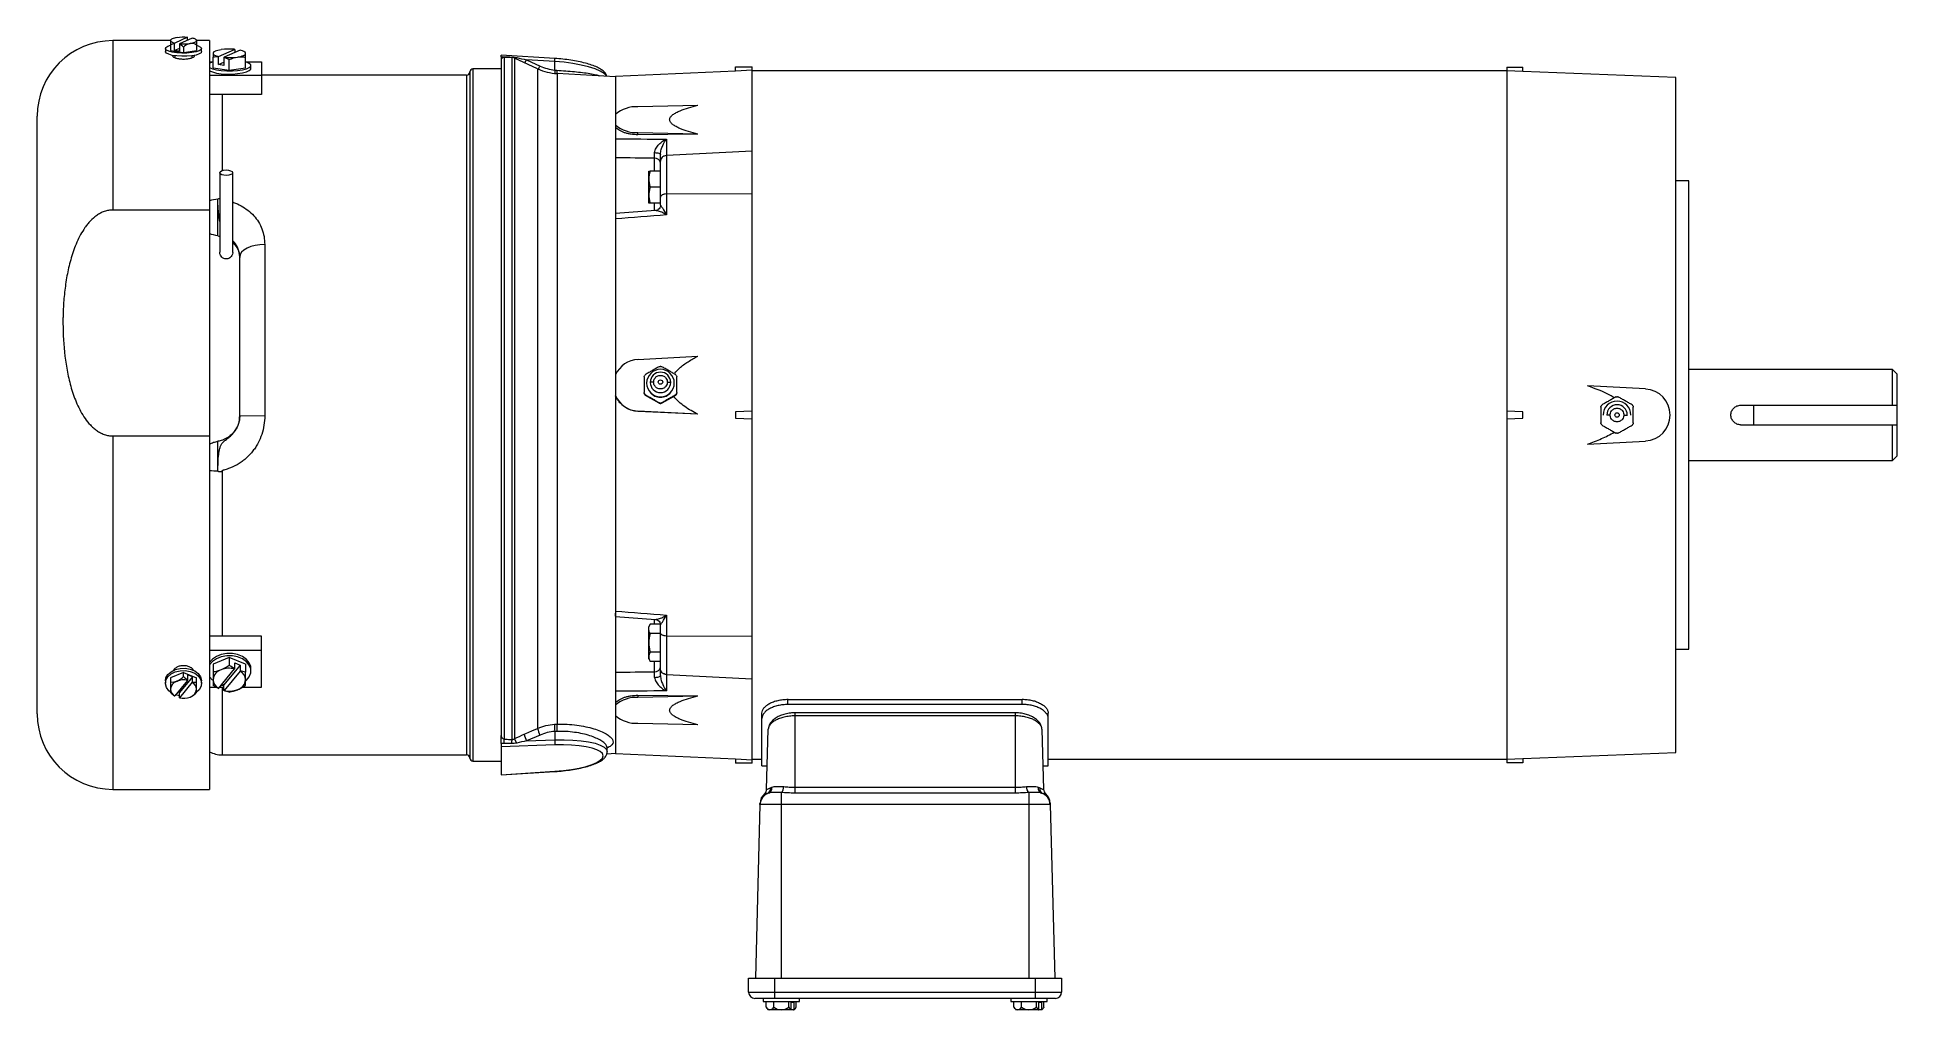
# Paper-space layout '_Top' of a CAD drawing. Header units: inches. Extents: x -11.6 to 6.2, y -5.7 to 3.6.
import ezdxf

# ---------------------------------------------------------------- set-up
doc = ezdxf.new("R2010")
doc.units = ezdxf.units.IN
doc.header["$MEASUREMENT"] = 0

psp = doc.layouts.new('_Top')

# ---------------------------------------------------------------- linework, layer by layer
at = {"color": 7, "linetype": 'Continuous', "lineweight": 15}
for p, q in [((-10.337, 3.596), (-10.892, 3.596)), ((-10.337, 3.601), (-10.337, 3.502)), ((-10.174, 3.628), (-10.296, 3.573)), ((-10.128, 3.621), (-10.25, 3.566)), ((-10.173, 3.6), (-10.173, 3.625)), ((-10.087, 3.601), (-10.087, 3.502)), ((-9.962, 3.596), (-10.087, 3.596)), ((-9.962, 3.596), (-9.962, -3.596)), ((-10.386, 3.521), (-10.386, 3.491)), ((-10.337, 3.502), (-10.212, 3.483)), ((-10.317, 3.455), (-10.317, 3.45)), ((-10.298, 3.501), (-10.298, 3.569)), ((-10.251, 3.522), (-10.298, 3.501)), ((-10.251, 3.494), (-10.298, 3.501)), ((-10.294, 3.451), (-10.294, 3.431)), ((-10.251, 3.562), (-10.251, 3.494)), ((-10.212, 3.533), (-10.212, 3.483)), ((-10.212, 3.483), (-10.087, 3.502)), ((-10.13, 3.432), (-10.13, 3.451)), ((-10.107, 3.45), (-10.107, 3.455)), ((-10.038, 3.491), (-10.038, 3.521)), ((-9.91, 3.493), (-9.928, 3.484)), ((-9.928, 3.335), (-9.928, 3.437)), ((-9.876, 3.366), (-9.876, 3.441)), ((-9.875, 3.443), (-9.721, 3.512)), ((-9.824, 3.433), (-9.824, 3.358)), ((-9.669, 3.504), (-9.823, 3.436)), ((-9.772, 3.311), (-9.772, 3.414)), ((-9.72, 3.511), (-9.72, 3.482)), ((-9.616, 3.484), (-9.634, 3.493)), ((-9.616, 3.335), (-9.616, 3.437)), ((-6.644, 3.425), (-7.162, 3.458)), ((-7.162, 3.442), (-7.162, 3.458)), ((-7.162, 3.405), (-7.162, -3.08)), ((-7.057, 3.435), (-7.132, 3.435)), ((-6.81, 3.326), (-7.032, 3.429)), ((-6.917, 3.412), (-6.787, 3.352)), ((-6.644, 3.395), (-6.917, 3.412)), ((-6.644, 3.313), (-6.644, 3.395)), ((-9.962, 3.393), (-9.93, 3.393)), ((-9.962, 3.263), (-9.462, 3.263)), ((-9.928, 3.335), (-9.772, 3.311)), ((-9.876, 3.366), (-9.824, 3.389)), ((-9.824, 3.358), (-9.876, 3.366)), ((-9.772, 3.311), (-9.616, 3.335)), ((-9.614, 3.393), (-9.462, 3.393)), ((-9.565, 3.328), (-9.565, 3.358)), ((-9.462, 3.393), (-9.462, 3.08)), ((-7.492, 3.265), (-9.462, 3.265)), ((-7.462, 3.295), (-7.462, -3.295)), ((-7.162, 3.325), (-7.432, 3.325)), ((-6.062, 3.25), (-6.624, 3.279)), ((-4.91, 3.304), (-6.062, 3.253)), ((-6.062, 3.253), (-6.062, 2.652)), ((-4.91, 3.304), (-4.91, 3.345)), ((-4.91, 3.345), (-4.75, 3.345)), ((-4.75, 3.311), (-4.91, 3.304)), ((-4.75, -3.345), (-4.75, 3.345)), ((2.5, 3.306), (-4.75, 3.306)), ((2.5, 3.34), (2.5, -3.34)), ((2.5, 3.34), (2.656, 3.34)), ((2.656, 3.3), (2.5, 3.306)), ((2.656, 3.3), (2.656, 3.34)), ((4.125, 3.243), (2.656, 3.3)), ((4.125, -3.243), (4.125, 3.243)), ((-9.462, 3.08), (-9.962, 3.08)), ((-11.618, -2.87), (-11.618, 2.87)), ((-5.846, 2.962), (-5.272, 2.977)), ((-5.272, 2.697), (-5.846, 2.712)), ((-5.846, 2.692), (-5.846, 2.712)), ((-5.272, 2.697), (-5.846, 2.692)), ((-6.062, 2.633), (-6.062, 1.905)), ((-5.63, 2.016), (-5.63, 2.504)), ((-5.573, 2.651), (-5.573, 2.493)), ((-4.75, 2.536), (-5.573, 2.493)), ((-9.864, 2.327), (-9.864, 1.564)), ((-9.739, 1.564), (-9.739, 2.327)), ((-5.742, 2.034), (-5.742, 2.343)), ((-5.63, 2.343), (-5.729, 2.343)), ((-5.573, 2.493), (-5.573, 2.124)), ((-5.63, 2.188), (-5.729, 2.188)), ((4.25, 2.249), (4.125, 2.249)), ((4.25, -2.249), (4.25, 2.249)), ((-9.962, 1.969), (-10.892, 1.969)), ((-9.882, 1.721), (-9.882, 2.074)), ((-5.63, 2.034), (-5.729, 2.034)), ((-5.573, 2.124), (-4.75, 2.128)), ((-5.573, 2.124), (-5.573, 1.922)), ((-5.677, 1.965), (-6.062, 1.936)), ((-6.062, 1.884), (-6.062, -1.884)), ((-9.882, 1.721), (-9.864, 1.716)), ((-9.432, 1.638), (-9.432, -0.007)), ((-9.672, -0.006), (-9.672, 1.518)), ((-5.846, 0.534), (-5.272, 0.564)), ((6.207, 0.437), (4.25, 0.437)), ((6.247, 0.397), (6.207, 0.437)), ((6.207, 0.094), (6.207, 0.437)), ((6.247, 0.397), (6.247, -0.397)), ((-5.784, 0.201), (-5.784, 0.205)), ((-5.781, 0.2), (-5.781, 0.195)), ((-5.774, 0.188), (-5.774, 0.193)), ((-5.643, 0.113), (-5.774, 0.188)), ((-5.502, 0.179), (-5.617, 0.113)), ((-5.486, 0.188), (-5.502, 0.179)), ((-5.486, 0.193), (-5.486, 0.188)), ((-5.479, 0.195), (-5.479, 0.2)), ((-5.476, 0.205), (-5.476, 0.201)), ((3.833, 0.25), (3.277, 0.279)), ((-5.272, 0.007), (-5.846, 0.037)), ((-5.846, 0.035), (-5.846, 0.037)), ((-5.272, 0.007), (-5.846, 0.035)), ((-5.643, 0.118), (-5.643, 0.113)), ((-5.633, 0.11), (-5.633, 0.115)), ((-5.627, 0.115), (-5.627, 0.11)), ((-5.617, 0.113), (-5.617, 0.118)), ((-4.75, 0.038), (-4.91, 0.03)), ((-4.91, 0.03), (-4.91, -0.03)), ((2.656, 0.03), (2.5, 0.038)), ((2.656, -0.03), (2.656, 0.03)), ((4.747, 0.094), (6.247, 0.094)), ((4.872, 0.094), (4.872, -0.094)), ((-9.672, -0.006), (-9.432, -0.007)), ((-4.91, -0.03), (-4.75, -0.038)), ((2.5, -0.038), (2.656, -0.03)), ((4.747, -0.094), (6.247, -0.094)), ((6.207, -0.437), (6.207, -0.094)), ((-10.892, -0.201), (-9.962, -0.201)), ((-9.882, -0.538), (-9.882, -0.252)), ((3.277, -0.279), (3.833, -0.25)), ((4.25, -0.437), (6.207, -0.437)), ((6.207, -0.437), (6.247, -0.397)), ((-9.842, -0.54), (-9.842, -2.125)), ((-6.062, -1.905), (-6.062, -2.633)), ((-6.062, -1.935), (-5.677, -1.965)), ((-5.573, -1.922), (-5.573, -2.124)), ((-9.462, -2.125), (-9.962, -2.125)), ((-9.462, -2.613), (-9.462, -2.125)), ((-5.729, -2.01), (-5.742, -2.034)), ((-5.742, -2.343), (-5.742, -2.034)), ((-5.63, -2.01), (-5.729, -2.01)), ((-5.63, -2.099), (-5.729, -2.099)), ((-5.63, -2.504), (-5.63, -2.016)), ((-4.75, -2.128), (-5.573, -2.124)), ((-5.573, -2.124), (-5.573, -2.493)), ((-9.962, -2.259), (-9.462, -2.259)), ((-5.63, -2.278), (-5.729, -2.278)), ((4.125, -2.249), (4.25, -2.249)), ((-10.212, -2.475), (-10.337, -2.526)), ((-10.212, -2.512), (-10.212, -2.475)), ((-10.212, -2.475), (-10.087, -2.526)), ((-10.126, -2.514), (-10.173, -2.495)), ((-10.173, -2.495), (-10.173, -2.545)), ((-9.772, -2.331), (-9.928, -2.395)), ((-9.928, -2.395), (-9.928, -2.47)), ((-9.875, -2.626), (-9.721, -2.439)), ((-9.668, -2.402), (-9.824, -2.593)), ((-9.669, -2.46), (-9.823, -2.647)), ((-9.772, -2.331), (-9.772, -2.406)), ((-9.616, -2.395), (-9.772, -2.331)), ((-9.72, -2.436), (-9.72, -2.38)), ((-9.72, -2.38), (-9.668, -2.402)), ((-9.668, -2.402), (-9.668, -2.457)), ((-9.616, -2.395), (-9.616, -2.47)), ((-9.565, -2.458), (-9.565, -2.436)), ((-5.742, -2.343), (-5.729, -2.367)), ((-5.63, -2.367), (-5.729, -2.367)), ((-5.573, -2.493), (-4.75, -2.536)), ((-5.573, -2.493), (-5.573, -2.651)), ((-10.386, -2.555), (-10.386, -2.577)), ((-10.337, -2.526), (-10.337, -2.665)), ((-10.174, -2.549), (-10.296, -2.698)), ((-10.251, -2.667), (-10.266, -2.661)), ((-10.126, -2.514), (-10.251, -2.667)), ((-10.251, -2.717), (-10.251, -2.667)), ((-10.128, -2.568), (-10.25, -2.717)), ((-10.174, -2.549), (-10.173, -2.545)), ((-10.128, -2.568), (-10.126, -2.564)), ((-10.126, -2.564), (-10.126, -2.514)), ((-10.087, -2.665), (-10.087, -2.526)), ((-10.061, -2.639), (-10.087, -2.663)), ((-10.038, -2.577), (-10.038, -2.555)), ((-9.962, -2.516), (-9.935, -2.548)), ((-9.962, -2.613), (-9.9, -2.613)), ((-9.864, -2.613), (-9.824, -2.613)), ((-9.848, -2.594), (-9.824, -2.6)), ((-9.824, -2.593), (-9.841, -2.586)), ((-9.824, -2.648), (-9.824, -2.593)), ((-9.646, -2.613), (-9.462, -2.613)), ((-6.062, -2.652), (-6.062, -3.253)), ((-5.846, -2.692), (-5.272, -2.697)), ((-5.846, -2.692), (-5.846, -2.712)), ((-5.846, -2.712), (-5.272, -2.697)), ((-4.405, -2.781), (-4.405, -2.728)), ((-4.405, -2.732), (-2.155, -2.732)), ((-2.155, -2.78), (-4.405, -2.78)), ((-2.155, -2.78), (-2.155, -2.729)), ((-5.272, -2.977), (-5.846, -2.962)), ((-4.655, -2.915), (-4.655, -2.863)), ((-4.655, -3.371), (-4.655, -2.915)), ((-4.61, -3.596), (-4.595, -3.018)), ((-2.22, -2.861), (-4.34, -2.861)), ((-4.34, -2.861), (-4.34, -3.632)), ((-2.22, -2.89), (-4.34, -2.89)), ((-2.22, -3.632), (-2.22, -2.861)), ((-1.965, -3.018), (-1.95, -3.596)), ((-1.905, -3.371), (-1.905, -2.863)), ((-7.162, -3.156), (-7.162, -3.458)), ((-6.644, -3.17), (-7.162, -3.189)), ((-7.011, -3.151), (-7.032, -3.11)), ((-6.787, -3.075), (-6.917, -3.131)), ((-6.917, -3.131), (-6.644, -3.121)), ((-6.644, -3.039), (-6.644, -3.121)), ((-6.142, -3.234), (-6.142, -3.198)), ((-9.842, -3.265), (-7.492, -3.265)), ((-7.432, -3.325), (-7.162, -3.325)), ((-6.145, -3.254), (-6.062, -3.25)), ((-6.062, -3.253), (-4.91, -3.304)), ((-4.91, -3.304), (-4.75, -3.311)), ((-4.91, -3.304), (-4.91, -3.345)), ((-4.75, -3.345), (-4.91, -3.345)), ((-4.75, -3.306), (-4.655, -3.306)), ((-4.655, -3.371), (-4.604, -3.371)), ((-1.956, -3.371), (-1.905, -3.371)), ((-1.905, -3.306), (2.5, -3.306)), ((2.5, -3.306), (2.656, -3.3)), ((2.656, -3.34), (2.5, -3.34)), ((2.656, -3.3), (4.125, -3.243)), ((2.656, -3.3), (2.656, -3.34)), ((-7.162, -3.456), (-6.644, -3.423)), ((-7.162, -3.458), (-6.644, -3.425)), ((-10.892, -3.596), (-9.962, -3.596)), ((-4.674, -3.743), (-4.718, -5.411)), ((-1.886, -3.743), (-4.674, -3.743)), ((-4.47, -3.627), (-4.47, -5.411)), ((-4.34, -3.576), (-2.22, -3.576)), ((-2.22, -3.632), (-4.34, -3.632)), ((-2.09, -3.627), (-2.09, -5.411)), ((-1.886, -3.743), (-1.842, -5.411)), ((-4.784, -5.411), (-1.776, -5.411)), ((-4.784, -5.544), (-4.784, -5.411)), ((-4.534, -5.411), (-4.534, -5.604)), ((-2.026, -5.604), (-2.026, -5.411)), ((-1.776, -5.411), (-1.776, -5.544)), ((-4.784, -5.544), (-1.776, -5.544)), ((-1.836, -5.604), (-4.723, -5.604)), ((-4.644, -5.604), (-4.644, -5.635)), ((-4.644, -5.635), (-4.296, -5.635)), ((-4.614, -5.687), (-4.614, -5.635)), ((-4.345, -5.714), (-4.595, -5.714)), ((-4.542, -5.687), (-4.542, -5.635)), ((-4.398, -5.687), (-4.398, -5.635)), ((-4.375, -5.64), (-4.348, -5.64)), ((-4.375, -5.71), (-4.375, -5.64)), ((-4.348, -5.64), (-4.348, -5.71)), ((-4.326, -5.687), (-4.326, -5.635)), ((-4.296, -5.635), (-4.296, -5.604)), ((-2.264, -5.604), (-2.264, -5.635)), ((-2.264, -5.635), (-1.916, -5.635)), ((-2.234, -5.687), (-2.234, -5.635)), ((-1.965, -5.714), (-2.215, -5.714)), ((-2.162, -5.687), (-2.162, -5.635)), ((-2.018, -5.687), (-2.018, -5.635)), ((-1.995, -5.64), (-1.968, -5.64)), ((-1.995, -5.71), (-1.995, -5.64)), ((-1.968, -5.64), (-1.968, -5.71)), ((-1.946, -5.687), (-1.946, -5.635)), ((-1.916, -5.635), (-1.916, -5.604))]:
    psp.add_line(p, q, dxfattribs=at)
at = {"color": 8, "linetype": 'Continuous', "lineweight": 15}
for p, q in [((-10.892, 3.596), (-10.892, 1.969)), ((-7.132, 3.435), (-7.132, -3.114)), ((-7.061, 3.435), (-7.062, 3.439)), ((-7.057, 3.435), (-7.057, -3.117)), ((-7.032, 3.429), (-7.032, -3.11)), ((-7.492, 3.265), (-7.492, -3.265)), ((-7.432, 3.325), (-7.432, -3.325)), ((-6.81, 3.326), (-6.81, -3.01)), ((-6.624, 3.279), (-6.624, -2.969)), ((-9.842, 3.08), (-9.842, 2.347)), ((-5.687, 2.343), (-5.687, 2.467)), ((-5.687, 1.96), (-5.687, 2.034)), ((-10.892, -0.201), (-10.892, -3.596)), ((-5.687, -2.01), (-5.687, -1.962)), ((-5.687, -2.467), (-5.687, -2.367)), ((-9.842, -2.613), (-9.842, -3.265))]:
    psp.add_line(p, q, dxfattribs=at)
at = {"color": 7, "linetype": 'Continuous', "lineweight": 15, "flags": 128}
for points in [[(-10.274, 3.625), (-10.288, 3.623), (-10.3, 3.62), (-10.311, 3.617), (-10.32, 3.613), (-10.327, 3.609), (-10.333, 3.605), (-10.336, 3.601), (-10.337, 3.597)], [(-10.337, 3.597), (-10.336, 3.594), (-10.334, 3.59), (-10.331, 3.587), (-10.326, 3.584), (-10.321, 3.581), (-10.314, 3.578), (-10.305, 3.575), (-10.296, 3.573)], [(-10.149, 3.569), (-10.136, 3.571), (-10.124, 3.574), (-10.113, 3.577), (-10.104, 3.581), (-10.097, 3.585), (-10.091, 3.589), (-10.088, 3.593), (-10.087, 3.597)], [(-10.087, 3.597), (-10.088, 3.6), (-10.09, 3.604), (-10.093, 3.607), (-10.098, 3.61), (-10.103, 3.613), (-10.11, 3.616), (-10.119, 3.618), (-10.128, 3.621)], [(-10.061, 3.498), (-10.092, 3.488), (-10.132, 3.481), (-10.179, 3.476), (-10.229, 3.476), (-10.277, 3.479), (-10.32, 3.485), (-10.354, 3.494), (-10.376, 3.506), (-10.386, 3.518), (-10.381, 3.531), (-10.363, 3.543), (-10.337, 3.552)], [(-10.061, 3.468), (-10.092, 3.458), (-10.132, 3.451), (-10.179, 3.446), (-10.229, 3.446), (-10.277, 3.449), (-10.32, 3.455), (-10.354, 3.465), (-10.376, 3.476), (-10.386, 3.489), (-10.386, 3.491)], [(-10.087, 3.552), (-10.07, 3.547), (-10.048, 3.535), (-10.038, 3.523), (-10.043, 3.51), (-10.061, 3.498)], [(-10.038, 3.491), (-10.043, 3.48), (-10.061, 3.468)], [(-9.85, 3.509), (-9.867, 3.506), (-9.882, 3.502), (-9.896, 3.498), (-9.907, 3.494), (-9.916, 3.489), (-9.923, 3.484), (-9.927, 3.479), (-9.928, 3.474)], [(-9.928, 3.474), (-9.927, 3.47), (-9.924, 3.465), (-9.92, 3.461), (-9.914, 3.457), (-9.906, 3.453), (-9.897, 3.45), (-9.886, 3.446), (-9.875, 3.443)], [(-9.694, 3.439), (-9.677, 3.442), (-9.662, 3.445), (-9.648, 3.449), (-9.637, 3.454), (-9.628, 3.458), (-9.621, 3.463), (-9.617, 3.469), (-9.616, 3.474)], [(-9.616, 3.474), (-9.617, 3.478), (-9.62, 3.482), (-9.624, 3.487), (-9.63, 3.491), (-9.638, 3.494), (-9.647, 3.498), (-9.658, 3.501), (-9.669, 3.504)], [(-9.962, 3.337), (-9.934, 3.325), (-9.896, 3.315), (-9.849, 3.308), (-9.797, 3.305), (-9.743, 3.305), (-9.692, 3.309), (-9.645, 3.316), (-9.607, 3.326), (-9.581, 3.338), (-9.567, 3.351), (-9.567, 3.365), (-9.581, 3.378), (-9.607, 3.39), (-9.614, 3.393)], [(-9.93, 3.393), (-9.934, 3.391), (-9.962, 3.379)], [(-9.962, 3.307), (-9.934, 3.295), (-9.896, 3.285), (-9.849, 3.278), (-9.797, 3.275), (-9.743, 3.275), (-9.692, 3.279), (-9.645, 3.286), (-9.607, 3.296), (-9.581, 3.308), (-9.567, 3.321), (-9.565, 3.328)], [(-5.686, 2.521), (-5.675, 2.52), (-5.664, 2.519), (-5.654, 2.518), (-5.646, 2.515), (-5.639, 2.513), (-5.634, 2.51), (-5.631, 2.507), (-5.63, 2.504)], [(-9.844, 2.308), (-9.859, 2.316), (-9.864, 2.326), (-9.861, 2.336), (-9.848, 2.345), (-9.828, 2.351), (-9.804, 2.354), (-9.78, 2.352), (-9.76, 2.347), (-9.745, 2.338), (-9.74, 2.328), (-9.743, 2.318), (-9.756, 2.309), (-9.776, 2.303), (-9.8, 2.301), (-9.824, 2.303), (-9.844, 2.308)], [(-9.432, 1.638), (-9.479, 1.636), (-9.524, 1.629), (-9.565, 1.618), (-9.602, 1.603), (-9.632, 1.585), (-9.654, 1.564), (-9.667, 1.542), (-9.672, 1.518)], [(-9.565, -2.436), (-9.567, -2.417), (-9.581, -2.381), (-9.607, -2.348), (-9.645, -2.321), (-9.692, -2.301), (-9.743, -2.291), (-9.797, -2.291), (-9.849, -2.3), (-9.896, -2.319), (-9.934, -2.346), (-9.962, -2.378)], [(-9.615, -2.554), (-9.607, -2.547), (-9.581, -2.514), (-9.567, -2.477), (-9.567, -2.439), (-9.581, -2.402), (-9.607, -2.37), (-9.645, -2.343), (-9.692, -2.323), (-9.743, -2.313), (-9.797, -2.313), (-9.849, -2.322), (-9.896, -2.341), (-9.934, -2.367), (-9.962, -2.4), (-9.962, -2.4)], [(-10.386, -2.555), (-10.381, -2.526), (-10.363, -2.494), (-10.332, -2.466), (-10.292, -2.446), (-10.245, -2.435), (-10.195, -2.433), (-10.147, -2.441), (-10.104, -2.459), (-10.07, -2.484), (-10.048, -2.515), (-10.038, -2.549), (-10.038, -2.555)], [(-10.337, -2.663), (-10.354, -2.649), (-10.376, -2.617), (-10.386, -2.583), (-10.381, -2.548), (-10.363, -2.516), (-10.332, -2.488), (-10.292, -2.468), (-10.245, -2.456), (-10.195, -2.455), (-10.147, -2.463), (-10.104, -2.481), (-10.07, -2.506), (-10.048, -2.537), (-10.038, -2.571), (-10.043, -2.606), (-10.061, -2.639)], [(-5.686, -2.521), (-5.675, -2.52), (-5.664, -2.519), (-5.654, -2.518), (-5.646, -2.515), (-5.639, -2.513), (-5.634, -2.51), (-5.631, -2.507), (-5.63, -2.504)], [(-10.251, -2.697), (-10.277, -2.691), (-10.288, -2.688)], [(-6.939, -3.066), (-6.923, -3.059), (-6.866, -3.035), (-6.81, -3.01)], [(-6.644, -3.423), (-6.562, -3.416), (-6.484, -3.406), (-6.41, -3.392), (-6.344, -3.376), (-6.287, -3.358), (-6.241, -3.338), (-6.208, -3.316), (-6.187, -3.295), (-6.18, -3.273), (-6.187, -3.252), (-6.208, -3.232), (-6.241, -3.215), (-6.287, -3.199), (-6.344, -3.187), (-6.41, -3.177), (-6.484, -3.171), (-6.562, -3.169), (-6.644, -3.17)]]:
    psp.add_lwpolyline(points, dxfattribs=at)
at = {"color": 8, "linetype": 'Continuous', "lineweight": 15, "flags": 128}
for points in [[(-7.136, 3.435), (-7.136, 3.437), (-7.136, 3.442)], [(-6.148, 3.254), (-6.15, 3.258), (-6.172, 3.281), (-6.208, 3.304), (-6.258, 3.326), (-6.32, 3.345), (-6.391, 3.362), (-6.471, 3.377), (-6.556, 3.388), (-6.644, 3.395)], [(-6.644, -3.121), (-6.556, -3.12), (-6.471, -3.123), (-6.391, -3.13), (-6.32, -3.14), (-6.258, -3.154), (-6.208, -3.171), (-6.172, -3.19), (-6.15, -3.212), (-6.142, -3.234)], [(-6.644, -3.425), (-6.644, -3.424), (-6.644, -3.423)]]:
    psp.add_lwpolyline(points, dxfattribs=at)
at = {"color": 7, "linetype": 'Continuous', "lineweight": 15}
for centre in [(-5.63, 0.316), (3.56, 0)]:
    psp.add_circle(centre, 0.0211, dxfattribs=at)
for centre, radius, start, end in [((-10.892, 2.87), 0.726, 90, 180), ((-10.212, 3.491), 0.167, 136.8483, 138.6522), ((-10.212, 3.176), 0.453, 85.2708, 97.9697), ((-10.261, 3.577), 0.1, 28.8273, 30.5278), ((-10.212, 3.491), 0.167, 41.3478, 43.1517), ((-10.288, 3.492), 0.0775, 97.4833, 129.4183), ((-10.038, 3.473), 0.277, 158.9034, 159.7672), ((-9.991, 3.466), 0.277, 158.9034, 159.7672), ((-10.297, 3.459), 0.113, 41.3747, 66.1685), ((-10.212, 4.017), 0.453, 265.2708, 277.9697), ((-10.131, 3.464), 0.106, 99.7607, 139.299), ((-10.137, 3.491), 0.079, 50.8503, 99.1867), ((-9.772, 2.949), 0.566, 84.9119, 97.9662), ((-9.772, 3.999), 0.566, 264.9119, 277.9662), ((-7.132, 3.405), 0.03, 90, 180), ((-7.057, 3.375), 0.06, 65, 90), ((-7.492, 3.295), 0.03, 270, 0), ((-7.432, 3.295), 0.03, 90, 180), ((-6.598, 3.779), 0.5, 245, 267), ((-5.86, 2.653), 0.309, 87.4116, 130.7475), ((-5.86, 3.021), 0.309, 229.2525, 272.5884), ((-5.682, 2.414), 0.0528, 9.8578, 95.2262), ((-9.847, 1.721), 0.355, 95.6923, 108.9391), ((-5.833, 0.285), 0.25, 92.9374, 156.2064), ((-5.631, 0.29), 0.175, 148.906, 150.9047), ((-5.63, 0.306), 0.133, 0.1653, 179.8347), ((-5.63, 0.313), 0.0985, 0.1758, 179.8242), ((-5.63, 0.289), 0.177, 89.0064, 90.9936), ((-5.629, 0.29), 0.175, 29.0953, 31.094), ((-5.833, 0.286), 0.25, 203.7936, 267.0626), ((-5.631, 0.291), 0.175, 209.0953, 211.094), ((-5.631, 0.286), 0.175, 209.0953, 211.094), ((-5.63, 0.307), 0.133, 180.1653, 359.8347), ((-5.63, 0.314), 0.0985, 180.1758, 359.8242), ((-5.629, 0.291), 0.175, 328.906, 330.9047), ((3.82, 0), 0.25, 273, 87), ((-5.63, 0.292), 0.177, 269.0064, 270.9936), ((-5.63, 0.287), 0.177, 269.0064, 270.9936), ((3.56, 0), 0.176, 149.0026, 150.9974), ((3.56, 0), 0.133, 360, 180), ((3.56, 0), 0.0985, 360, 180), ((3.56, 0), 0.176, 89.0026, 90.9974), ((3.56, 0), 0.176, 29.0026, 30.9974), ((3.56, 0), 0.176, 209.0026, 210.9974), ((3.56, 0), 0.176, 269.0026, 270.9974), ((3.56, 0), 0.176, 329.0026, 330.9974), ((-9.85, 0.739), 1.277, 264.9619, 268.5568), ((-9.818, -2.553), 0.111, 106.9297, 174.6073), ((-9.772, -2.646), 0.213, 76.3528, 111.4994), ((-9.717, -2.549), 0.101, 3.4127, 62.0848), ((-5.682, -2.414), 0.0528, 264.7738, 350.1422), ((-10.249, -2.641), 0.0887, 106.9297, 174.6073), ((-10.315, -2.469), 0.0963, 256.8453, 294.9116), ((-10.257, -2.629), 0.0799, 183.1887, 240.6281), ((-10.205, -2.546), 0.178, 221.891, 238.372), ((-10.342, -2.396), 0.174, 292.7388, 318.2797), ((-10.212, -2.716), 0.171, 77.3337, 111.5043), ((-10.08, -2.393), 0.178, 221.891, 238.372), ((-10.175, -2.625), 0.0887, 286.9297, 354.6073), ((-10.217, -2.549), 0.174, 292.7388, 318.2797), ((-10.167, -2.638), 0.0799, 3.1887, 60.6281), ((-10.108, -2.485), 0.0811, 257.1152, 285.0273), ((-9.827, -2.537), 0.101, 183.4127, 242.0848), ((-9.772, -2.44), 0.213, 256.3528, 291.4994), ((-9.726, -2.533), 0.111, 286.9297, 354.6073), ((-10.29, -2.679), 0.0206, 246.5866, 250.9993), ((-10.243, -2.698), 0.0206, 246.5866, 250.9993), ((-10.212, -2.551), 0.171, 257.3337, 291.5043), ((-5.86, -3.021), 0.309, 87.4116, 130.7475), ((-10.892, -2.87), 0.726, 180, 270), ((-6.581, -2.968), 0.233, 190.4845, 207.4058), ((-6.135, -2.985), 0.513, 178.339, 186.1257), ((-6.218, -3.016), 0.409, 173.4429, 183.2343), ((-5.86, -2.653), 0.309, 229.2525, 272.5884), ((-6.79, -3.169), 0.347, 170.8683, 178.0276), ((-6.755, -3.169), 0.307, 170.1481, 177.622), ((-6.711, -3.024), 0.232, 190.4651, 207.4108), ((-6.964, -3.145), 0.321, 355.6257, 4.3743), ((-9.842, -3.015), 0.25, 241.3146, 270), ((-7.492, -3.295), 0.03, 0, 90), ((-7.432, -3.295), 0.03, 180, 270), ((-4.516, -3.575), 0.0701, 311.2629, 4.0761), ((-2.044, -3.575), 0.0701, 175.9239, 228.7371), ((-4.554, -3.746), 0.12, 107.8325, 178.5), ((-4.553, -3.731), 0.12, 130.2691, 178.5), ((-4.67, -3.594), 0.06, 310.2691, 358.5), ((-4.624, -3.589), 0.0515, 296.2527, 8.207), ((-4.61, -3.585), 0.051, 292.7006, 9.5733), ((-1.95, -3.585), 0.051, 170.4267, 247.2994), ((-1.936, -3.589), 0.0515, 171.793, 243.7473), ((-2.006, -3.746), 0.12, 1.5, 72.1675), ((-1.89, -3.594), 0.06, 181.5, 229.7309), ((-2.007, -3.731), 0.12, 1.5, 49.7309), ((-4.723, -5.544), 0.06, 180, 270), ((-4.47, -5.604), 0.167, 209.9055, 221.3478), ((-4.573, -5.669), 0.0453, 203.3833, 263.0384), ((-4.584, -5.669), 0.0453, 276.9616, 336.6167), ((-4.47, -5.604), 0.11, 228.9984, 311.0016), ((-4.346, -5.66), 0.0581, 207.3725, 240.0623), ((-4.504, -5.616), 0.16, 322.0284, 323.5449), ((-4.477, -5.616), 0.16, 322.0284, 323.5449), ((-4.377, -5.66), 0.0581, 299.9377, 332.6275), ((-4.47, -5.604), 0.167, 318.6522, 330.0945), ((-2.09, -5.604), 0.167, 209.9055, 221.3478), ((-2.193, -5.669), 0.0453, 203.3833, 263.0384), ((-2.204, -5.669), 0.0453, 276.9616, 336.6167), ((-2.09, -5.604), 0.11, 228.9984, 311.0016), ((-1.966, -5.66), 0.0581, 207.3725, 240.0623), ((-2.124, -5.616), 0.16, 322.0284, 323.5449), ((-2.097, -5.616), 0.16, 322.0284, 323.5449), ((-1.997, -5.66), 0.0581, 299.9377, 332.6275), ((-2.09, -5.604), 0.167, 318.6522, 330.0945), ((-1.836, -5.544), 0.06, 270, 0)]:
    psp.add_arc(centre, radius, start, end, dxfattribs=at)
at = {"color": 8, "linetype": 'Continuous', "lineweight": 15}
for centre, radius, start, end in [((-7.09, 3.485), 0.095, 319.2637, 326.7961), ((-7.377, 3.631), 0.509, 330.8476, 334.5937), ((-6.786, 3.412), 0.142, 353.1314, 5.0529), ((-7.222, 3.558), 0.481, 330.6775, 334.6923), ((-5.467, 3.201), 1.182, 174.5269, 176.0969), ((-6.186, 3.292), 0.44, 177.3802, 181.5836), ((-5.63, 0.296), 0.126, 218.7078, 321.2922)]:
    psp.add_arc(centre, radius, start, end, dxfattribs=at)
at = {"color": 7, "linetype": 'Continuous', "lineweight": 15}
for points, knots in [([(-10.317, 3.45), (-10.317, 3.448), (-10.316, 3.447), (-10.314, 3.443), (-10.312, 3.441), (-10.306, 3.437), (-10.303, 3.435), (-10.296, 3.432), (-10.291, 3.43), (-10.281, 3.427), (-10.276, 3.426), (-10.265, 3.424), (-10.259, 3.423), (-10.246, 3.421), (-10.239, 3.42), (-10.226, 3.42), (-10.219, 3.419), (-10.205, 3.419), (-10.198, 3.42), (-10.185, 3.42), (-10.178, 3.421), (-10.166, 3.423), (-10.159, 3.424), (-10.148, 3.426), (-10.143, 3.427), (-10.133, 3.43), (-10.129, 3.432), (-10.121, 3.435), (-10.118, 3.437), (-10.112, 3.441), (-10.11, 3.443), (-10.108, 3.446), (-10.107, 3.448), (-10.107, 3.45)], [0, 0, 0, 0, 0.0625, 0.0625, 0.125, 0.125, 0.1875, 0.1875, 0.25, 0.25, 0.3125, 0.3125, 0.375, 0.375, 0.4375, 0.4375, 0.5, 0.5, 0.5625, 0.5625, 0.625, 0.625, 0.6875, 0.6875, 0.75, 0.75, 0.8125, 0.8125, 0.875, 0.875, 0.9375, 0.9375, 1, 1, 1, 1]), ([(-9.928, 3.474), (-9.928, 3.47), (-9.928, 3.465), (-9.928, 3.452), (-9.928, 3.445), (-9.928, 3.437)], [0, 0, 0, 0, 0.5, 0.5, 1, 1, 1, 1]), ([(-9.694, 3.439), (-9.681, 3.441), (-9.668, 3.442), (-9.642, 3.441), (-9.629, 3.439), (-9.616, 3.437)], [0, 0, 0, 0, 0.5, 0.5, 1, 1, 1, 1]), ([(-7.162, 3.442), (-7.162, 3.436), (-7.162, 3.432), (-7.162, 3.423), (-7.162, 3.42), (-7.162, 3.413), (-7.162, 3.41), (-7.162, 3.405), (-7.162, 3.404), (-7.162, 3.399), (-7.162, 3.396), (-7.162, 3.393)], [0, 0, 0, 0, 0.25, 0.25, 0.5, 0.5, 0.75, 0.75, 0.875, 0.875, 1, 1, 1, 1]), ([(-7.136, 3.442), (-7.122, 3.442), (-7.109, 3.441), (-7.095, 3.441), (-7.084, 3.44), (-7.073, 3.44), (-7.062, 3.439)], [0, 0, 0, 0, 0.001049059, 0.001049059, 0.001049059, 0.001898795, 0.001898795, 0.001898795, 0.001898795]), ([(-6.146, 3.254), (-6.148, 3.26), (-6.152, 3.276), (-6.169, 3.296), (-6.197, 3.319), (-6.237, 3.342), (-6.289, 3.362), (-6.35, 3.381), (-6.418, 3.396), (-6.491, 3.409), (-6.567, 3.419), (-6.619, 3.423), (-6.644, 3.425)], [0, 0, 0, 0, 0.047704, 0.129737, 0.226336, 0.340155, 0.455778, 0.568168, 0.67865, 0.788123, 0.89706, 1, 1, 1, 1]), ([(-6.787, 3.352), (-6.765, 3.342), (-6.741, 3.334), (-6.694, 3.321), (-6.669, 3.316), (-6.644, 3.313)], [0, 0, 0, 0, 0.5, 0.5, 1, 1, 1, 1]), ([(-5.272, 2.697), (-5.302, 2.705), (-5.332, 2.713), (-5.389, 2.731), (-5.417, 2.741), (-5.456, 2.758), (-5.468, 2.764), (-5.491, 2.776), (-5.502, 2.783), (-5.52, 2.797), (-5.528, 2.805), (-5.536, 2.817), (-5.539, 2.821), (-5.541, 2.829), (-5.542, 2.833), (-5.542, 2.842), (-5.541, 2.846), (-5.538, 2.854), (-5.536, 2.859), (-5.53, 2.867), (-5.527, 2.871), (-5.519, 2.878), (-5.515, 2.882), (-5.501, 2.892), (-5.49, 2.899), (-5.467, 2.911), (-5.454, 2.917), (-5.416, 2.933), (-5.388, 2.943), (-5.331, 2.961), (-5.302, 2.969), (-5.272, 2.977)], [0, 0, 0, 0, 0.125, 0.125, 0.25, 0.25, 0.3125, 0.3125, 0.375, 0.375, 0.4375, 0.4375, 0.46875, 0.46875, 0.5, 0.5, 0.53125, 0.53125, 0.5625, 0.5625, 0.59375, 0.59375, 0.625, 0.625, 0.6875, 0.6875, 0.75, 0.75, 0.875, 0.875, 1, 1, 1, 1]), ([(-5.846, 2.692), (-5.869, 2.692), (-5.892, 2.694), (-5.925, 2.699), (-5.935, 2.701), (-5.956, 2.706), (-5.966, 2.709), (-5.985, 2.715), (-5.994, 2.719), (-6.011, 2.727), (-6.019, 2.731), (-6.033, 2.74), (-6.04, 2.745), (-6.052, 2.755), (-6.057, 2.76), (-6.062, 2.766)], [0, 0, 0, 0, 0.25, 0.25, 0.375, 0.375, 0.5, 0.5, 0.625, 0.625, 0.75, 0.75, 0.875, 0.875, 1, 1, 1, 1]), ([(-5.687, 2.467), (-5.687, 2.474), (-5.686, 2.482), (-5.686, 2.501), (-5.686, 2.51), (-5.686, 2.521)], [0, 0, 0, 0, 0.5, 0.5, 1, 1, 1, 1]), ([(-5.686, 2.521), (-5.686, 2.528), (-5.684, 2.536), (-5.679, 2.551), (-5.675, 2.558), (-5.664, 2.578), (-5.654, 2.59), (-5.632, 2.611), (-5.621, 2.621), (-5.597, 2.638), (-5.585, 2.645), (-5.573, 2.651)], [0, 0, 0, 0, 0.125, 0.125, 0.25, 0.25, 0.5, 0.5, 0.75, 0.75, 1, 1, 1, 1]), ([(-5.63, 2.504), (-5.63, 2.512), (-5.629, 2.52), (-5.626, 2.535), (-5.625, 2.542), (-5.619, 2.563), (-5.613, 2.576), (-5.597, 2.613), (-5.585, 2.634), (-5.573, 2.651)], [0, 0, 0, 0, 0.125, 0.125, 0.25, 0.25, 0.5, 0.5, 1, 1, 1, 1]), ([(-5.742, 2.343), (-5.742, 2.343), (-5.741, 2.343), (-5.736, 2.343), (-5.733, 2.343), (-5.729, 2.343)], [0, 0, 0, 0, 0.5, 0.5, 1, 1, 1, 1]), ([(-5.573, 2.493), (-5.581, 2.492), (-5.588, 2.491), (-5.599, 2.486), (-5.602, 2.485), (-5.608, 2.481), (-5.611, 2.478), (-5.619, 2.471), (-5.623, 2.465), (-5.627, 2.456), (-5.628, 2.452), (-5.63, 2.446), (-5.63, 2.442), (-5.63, 2.439)], [0, 0, 0, 0, 0.25, 0.25, 0.375, 0.375, 0.5, 0.5, 0.75, 0.75, 0.875, 0.875, 1, 1, 1, 1]), ([(-5.742, 2.266), (-5.742, 2.253), (-5.741, 2.239), (-5.736, 2.214), (-5.733, 2.201), (-5.729, 2.188)], [0, 0, 0, 0, 0.5, 0.5, 1, 1, 1, 1]), ([(-5.729, 2.188), (-5.733, 2.176), (-5.736, 2.163), (-5.741, 2.137), (-5.742, 2.124), (-5.742, 2.111)], [0, 0, 0, 0, 0.5, 0.5, 1, 1, 1, 1]), ([(-10.892, 1.969), (-10.906, 1.969), (-10.92, 1.968), (-10.947, 1.963), (-10.96, 1.96), (-10.986, 1.95), (-10.999, 1.945), (-11.023, 1.932), (-11.035, 1.925), (-11.069, 1.901), (-11.089, 1.883), (-11.117, 1.853), (-11.126, 1.843), (-11.143, 1.822), (-11.151, 1.811), (-11.174, 1.778), (-11.188, 1.756), (-11.214, 1.709), (-11.226, 1.684), (-11.258, 1.611), (-11.275, 1.561), (-11.305, 1.459), (-11.318, 1.408), (-11.338, 1.304), (-11.346, 1.251), (-11.359, 1.146), (-11.363, 1.093), (-11.368, 1.013), (-11.369, 0.987), (-11.37, 0.947), (-11.37, 0.934), (-11.37, 0.907), (-11.37, 0.894), (-11.37, 0.775), (-11.364, 0.67), (-11.345, 0.514), (-11.337, 0.462), (-11.317, 0.359), (-11.305, 0.308), (-11.275, 0.207), (-11.257, 0.156), (-11.225, 0.083), (-11.213, 0.059), (-11.188, 0.012), (-11.174, -0.011), (-11.143, -0.055), (-11.126, -0.076), (-11.098, -0.105), (-11.088, -0.115), (-11.068, -0.133), (-11.057, -0.141), (-11.035, -0.157), (-11.023, -0.164), (-10.999, -0.177), (-10.986, -0.182), (-10.96, -0.191), (-10.947, -0.195), (-10.92, -0.2), (-10.906, -0.201), (-10.892, -0.201)], [0, 0, 0, 0, 0.015625, 0.015625, 0.03125, 0.03125, 0.046875, 0.046875, 0.0625, 0.0625, 0.09375, 0.09375, 0.109375, 0.109375, 0.125, 0.125, 0.15625, 0.15625, 0.1875, 0.1875, 0.25, 0.25, 0.3125, 0.3125, 0.375, 0.375, 0.4375, 0.4375, 0.46875, 0.46875, 0.484375, 0.484375, 0.5, 0.5, 0.625, 0.625, 0.6875, 0.6875, 0.75, 0.75, 0.8125, 0.8125, 0.84375, 0.84375, 0.875, 0.875, 0.90625, 0.90625, 0.921875, 0.921875, 0.9375, 0.9375, 0.953125, 0.953125, 0.96875, 0.96875, 0.984375, 0.984375, 1, 1, 1, 1]), ([(-5.742, 2.111), (-5.742, 2.098), (-5.741, 2.085), (-5.736, 2.059), (-5.733, 2.047), (-5.729, 2.034)], [0, 0, 0, 0, 0.5, 0.5, 1, 1, 1, 1]), ([(-5.63, 2.015), (-5.63, 2.014), (-5.629, 2.007), (-5.635, 1.99), (-5.65, 1.973), (-5.666, 1.965), (-5.674, 1.965), (-5.676, 1.964)], [0, 0, 0, 0, 0.028884, 0.314901, 0.615895, 0.854896, 1, 1, 1, 1]), ([(-5.573, 2.124), (-5.581, 2.123), (-5.588, 2.123), (-5.599, 2.12), (-5.602, 2.119), (-5.608, 2.117), (-5.611, 2.116), (-5.619, 2.112), (-5.623, 2.108), (-5.627, 2.103), (-5.628, 2.101), (-5.63, 2.098), (-5.63, 2.096), (-5.63, 2.094)], [0, 0, 0, 0, 0.25, 0.25, 0.375, 0.375, 0.5, 0.5, 0.75, 0.75, 0.875, 0.875, 1, 1, 1, 1]), ([(-5.63, 2.016), (-5.63, 2.016), (-5.629, 2.015), (-5.626, 2.011), (-5.625, 2.008), (-5.619, 2), (-5.613, 1.992), (-5.597, 1.966), (-5.585, 1.945), (-5.573, 1.922)], [0, 0, 0, 0, 0.125, 0.125, 0.25, 0.25, 0.5, 0.5, 1, 1, 1, 1]), ([(-6.062, 1.934), (-6.062, 1.933), (-6.062, 1.933), (-6.062, 1.921), (-6.062, 1.909), (-6.062, 1.905)], [0, 0, 0, 0, 0.336855, 0.795509, 1, 1, 1, 1]), ([(-9.739, 1.655), (-9.725, 1.641), (-9.692, 1.608), (-9.674, 1.555), (-9.672, 1.522), (-9.672, 1.512)], [0, 0, 0, 0, 0.367956, 0.820722, 1, 1, 1, 1]), ([(-9.844, 1.517), (-9.849, 1.523), (-9.859, 1.535), (-9.865, 1.553), (-9.864, 1.562), (-9.864, 1.564)], [0, 0, 0, 0, 0.43884, 0.875812, 1, 1, 1, 1]), ([(-9.74, 1.564), (-9.74, 1.562), (-9.739, 1.552), (-9.746, 1.534), (-9.759, 1.515), (-9.777, 1.503), (-9.796, 1.498), (-9.815, 1.5), (-9.832, 1.506), (-9.84, 1.513), (-9.844, 1.517)], [0, 0, 0, 0, 0.049042, 0.241108, 0.399556, 0.53056, 0.662266, 0.777145, 0.887227, 1, 1, 1, 1]), ([(-5.493, 0.403), (-5.478, 0.419), (-5.441, 0.461), (-5.365, 0.514), (-5.303, 0.547), (-5.272, 0.564)], [0, 0, 0, 0, 0.236474, 0.615043, 1, 1, 1, 1]), ([(-5.786, 0.366), (-5.786, 0.355), (-5.786, 0.343), (-5.786, 0.324), (-5.786, 0.318), (-5.786, 0.305), (-5.786, 0.299), (-5.786, 0.279), (-5.786, 0.266), (-5.786, 0.241), (-5.786, 0.228), (-5.786, 0.215)], [0, 0, 0, 0, 0.25, 0.25, 0.375, 0.375, 0.5, 0.5, 0.75, 0.75, 1, 1, 1, 1]), ([(-5.643, 0.463), (-5.653, 0.458), (-5.664, 0.452), (-5.68, 0.443), (-5.686, 0.44), (-5.697, 0.434), (-5.703, 0.43), (-5.72, 0.421), (-5.731, 0.414), (-5.753, 0.401), (-5.763, 0.394), (-5.774, 0.388)], [0, 0, 0, 0, 0.25, 0.25, 0.375, 0.375, 0.5, 0.5, 0.75, 0.75, 1, 1, 1, 1]), ([(-5.696, 0.316), (-5.696, 0.321), (-5.695, 0.327), (-5.691, 0.341), (-5.688, 0.348), (-5.677, 0.362), (-5.67, 0.369), (-5.652, 0.378), (-5.641, 0.381), (-5.619, 0.381), (-5.608, 0.378), (-5.59, 0.369), (-5.583, 0.362), (-5.572, 0.348), (-5.569, 0.341), (-5.565, 0.327), (-5.564, 0.321), (-5.564, 0.316)], [0, 0, 0, 0, 0.125, 0.125, 0.25, 0.25, 0.375, 0.375, 0.5, 0.5, 0.625, 0.625, 0.75, 0.75, 0.875, 0.875, 1, 1, 1, 1]), ([(-5.486, 0.388), (-5.497, 0.394), (-5.507, 0.401), (-5.524, 0.411), (-5.529, 0.414), (-5.54, 0.421), (-5.546, 0.424), (-5.563, 0.434), (-5.574, 0.44), (-5.596, 0.452), (-5.607, 0.458), (-5.617, 0.463)], [0, 0, 0, 0, 0.25, 0.25, 0.375, 0.375, 0.5, 0.5, 0.75, 0.75, 1, 1, 1, 1]), ([(-5.474, 0.215), (-5.474, 0.228), (-5.474, 0.24), (-5.474, 0.26), (-5.474, 0.266), (-5.474, 0.279), (-5.474, 0.286), (-5.474, 0.305), (-5.474, 0.318), (-5.474, 0.342), (-5.474, 0.354), (-5.474, 0.366)], [0, 0, 0, 0, 0.25, 0.25, 0.375, 0.375, 0.5, 0.5, 0.75, 0.75, 1, 1, 1, 1]), ([(-5.846, 0.035), (-5.869, 0.036), (-5.892, 0.04), (-5.925, 0.051), (-5.935, 0.056), (-5.956, 0.066), (-5.966, 0.072), (-5.985, 0.085), (-5.994, 0.092), (-6.011, 0.108), (-6.019, 0.116), (-6.033, 0.134), (-6.04, 0.143), (-6.052, 0.163), (-6.057, 0.173), (-6.062, 0.183)], [0, 0, 0, 0, 0.25, 0.25, 0.375, 0.375, 0.5, 0.5, 0.625, 0.625, 0.75, 0.75, 0.875, 0.875, 1, 1, 1, 1]), ([(-5.774, 0.193), (-5.763, 0.188), (-5.753, 0.182), (-5.736, 0.173), (-5.731, 0.17), (-5.72, 0.164), (-5.714, 0.16), (-5.697, 0.151), (-5.686, 0.144), (-5.664, 0.131), (-5.653, 0.124), (-5.643, 0.118)], [0, 0, 0, 0, 0.25, 0.25, 0.375, 0.375, 0.5, 0.5, 0.75, 0.75, 1, 1, 1, 1]), ([(-5.696, 0.316), (-5.702, 0.316), (-5.71, 0.315), (-5.722, 0.315), (-5.726, 0.314), (-5.729, 0.314)], [0, 0, 0, 0, 0.5, 0.5, 1, 1, 1, 1]), ([(-5.564, 0.316), (-5.564, 0.31), (-5.565, 0.304), (-5.569, 0.29), (-5.572, 0.283), (-5.583, 0.269), (-5.59, 0.262), (-5.608, 0.253), (-5.619, 0.25), (-5.641, 0.25), (-5.652, 0.253), (-5.67, 0.262), (-5.677, 0.269), (-5.688, 0.283), (-5.691, 0.29), (-5.695, 0.304), (-5.696, 0.31), (-5.696, 0.316)], [0, 0, 0, 0, 0.125, 0.125, 0.25, 0.25, 0.375, 0.375, 0.5, 0.5, 0.625, 0.625, 0.75, 0.75, 0.875, 0.875, 1, 1, 1, 1]), ([(-5.617, 0.118), (-5.607, 0.124), (-5.596, 0.131), (-5.58, 0.141), (-5.574, 0.144), (-5.563, 0.151), (-5.557, 0.154), (-5.54, 0.164), (-5.529, 0.17), (-5.507, 0.182), (-5.497, 0.188), (-5.486, 0.193)], [0, 0, 0, 0, 0.25, 0.25, 0.375, 0.375, 0.5, 0.5, 0.75, 0.75, 1, 1, 1, 1]), ([(-5.564, 0.316), (-5.558, 0.316), (-5.55, 0.315), (-5.538, 0.315), (-5.534, 0.314), (-5.531, 0.314)], [0, 0, 0, 0, 0.5, 0.5, 1, 1, 1, 1]), ([(-5.272, 0.007), (-5.294, 0.018), (-5.315, 0.03), (-5.356, 0.054), (-5.377, 0.067), (-5.416, 0.095), (-5.435, 0.11), (-5.471, 0.142), (-5.488, 0.16), (-5.502, 0.179)], [0, 0, 0, 0, 0.25, 0.25, 0.5, 0.5, 0.75, 0.75, 1, 1, 1, 1]), ([(3.532, 0.164), (3.519, 0.173), (3.439, 0.222), (3.351, 0.253), (3.277, 0.279)], [0, 0, 0, 0, 0.168109, 1, 1, 1, 1]), ([(3.404, 0.076), (3.404, 0.064), (3.404, 0.051), (3.404, 0.032), (3.404, 0.026), (3.404, 0.013), (3.404, 0.007), (3.404, -0.013), (3.404, -0.026), (3.404, -0.051), (3.404, -0.064), (3.404, -0.076)], [0, 0, 0, 0, 0.25, 0.25, 0.375, 0.375, 0.5, 0.5, 0.75, 0.75, 1, 1, 1, 1]), ([(3.547, 0.173), (3.537, 0.167), (3.526, 0.161), (3.51, 0.152), (3.504, 0.149), (3.493, 0.142), (3.487, 0.139), (3.47, 0.129), (3.459, 0.123), (3.437, 0.11), (3.427, 0.104), (3.416, 0.098)], [0, 0, 0, 0, 0.25, 0.25, 0.375, 0.375, 0.5, 0.5, 0.75, 0.75, 1, 1, 1, 1]), ([(3.494, 0), (3.494, 0.005), (3.495, 0.012), (3.499, 0.025), (3.502, 0.033), (3.513, 0.047), (3.52, 0.053), (3.538, 0.063), (3.549, 0.066), (3.571, 0.066), (3.582, 0.063), (3.6, 0.053), (3.607, 0.047), (3.618, 0.033), (3.621, 0.025), (3.625, 0.012), (3.626, 0.005), (3.626, 0)], [0, 0, 0, 0, 0.125, 0.125, 0.25, 0.25, 0.375, 0.375, 0.5, 0.5, 0.625, 0.625, 0.75, 0.75, 0.875, 0.875, 1, 1, 1, 1]), ([(3.704, 0.098), (3.693, 0.104), (3.683, 0.11), (3.666, 0.119), (3.661, 0.122), (3.65, 0.129), (3.644, 0.132), (3.627, 0.142), (3.616, 0.148), (3.594, 0.161), (3.583, 0.167), (3.573, 0.173)], [0, 0, 0, 0, 0.25, 0.25, 0.375, 0.375, 0.5, 0.5, 0.75, 0.75, 1, 1, 1, 1]), ([(3.716, -0.076), (3.716, -0.064), (3.716, -0.051), (3.716, -0.032), (3.716, -0.026), (3.716, -0.013), (3.716, -0.007), (3.716, 0.013), (3.716, 0.026), (3.716, 0.051), (3.716, 0.064), (3.716, 0.076)], [0, 0, 0, 0, 0.25, 0.25, 0.375, 0.375, 0.5, 0.5, 0.75, 0.75, 1, 1, 1, 1]), ([(4.747, -0.094), (4.741, -0.094), (4.735, -0.093), (4.723, -0.091), (4.717, -0.089), (4.706, -0.084), (4.7, -0.082), (4.69, -0.075), (4.685, -0.071), (4.672, -0.058), (4.665, -0.047), (4.656, -0.025), (4.653, -0.012), (4.653, 0.006), (4.654, 0.012), (4.656, 0.024), (4.658, 0.03), (4.663, 0.042), (4.666, 0.047), (4.673, 0.057), (4.677, 0.062), (4.69, 0.075), (4.7, 0.082), (4.723, 0.091), (4.735, 0.094), (4.747, 0.094)], [0, 0, 0, 0, 0.0625, 0.0625, 0.125, 0.125, 0.1875, 0.1875, 0.25, 0.25, 0.375, 0.375, 0.5, 0.5, 0.5625, 0.5625, 0.625, 0.625, 0.6875, 0.6875, 0.75, 0.75, 0.875, 0.875, 1, 1, 1, 1]), ([(-9.672, -0.005), (-9.672, -0.02), (-9.673, -0.035), (-9.677, -0.056), (-9.679, -0.064), (-9.683, -0.078), (-9.685, -0.085), (-9.692, -0.106), (-9.699, -0.119), (-9.713, -0.144), (-9.722, -0.156), (-9.741, -0.179), (-9.751, -0.189), (-9.774, -0.208), (-9.786, -0.216), (-9.812, -0.231), (-9.825, -0.237), (-9.853, -0.246), (-9.867, -0.25), (-9.882, -0.252)], [0, 0, 0, 0, 0.125, 0.125, 0.1875, 0.1875, 0.25, 0.25, 0.375, 0.375, 0.5, 0.5, 0.625, 0.625, 0.75, 0.75, 0.875, 0.875, 1, 1, 1, 1]), ([(-9.882, -0.539), (-9.882, -0.511), (-9.881, -0.483), (-9.879, -0.429), (-9.877, -0.403), (-9.873, -0.366), (-9.871, -0.355), (-9.867, -0.333), (-9.864, -0.323), (-9.858, -0.303), (-9.855, -0.294), (-9.846, -0.278), (-9.84, -0.27), (-9.83, -0.259), (-9.826, -0.255), (-9.817, -0.248), (-9.813, -0.245), (-9.803, -0.237), (-9.798, -0.234), (-9.788, -0.226), (-9.783, -0.222), (-9.767, -0.209), (-9.757, -0.2), (-9.739, -0.181), (-9.73, -0.17), (-9.714, -0.148), (-9.707, -0.136), (-9.694, -0.112), (-9.689, -0.1), (-9.676, -0.061), (-9.672, -0.034), (-9.672, -0.006)], [0, 0, 0, 0, 0.125, 0.125, 0.25, 0.25, 0.3125, 0.3125, 0.375, 0.375, 0.4375, 0.4375, 0.5, 0.5, 0.53125, 0.53125, 0.5625, 0.5625, 0.59375, 0.59375, 0.625, 0.625, 0.6875, 0.6875, 0.75, 0.75, 0.8125, 0.8125, 0.875, 0.875, 1, 1, 1, 1]), ([(-9.432, -0.007), (-9.432, -0.037), (-9.434, -0.068), (-9.444, -0.127), (-9.451, -0.157), (-9.47, -0.215), (-9.482, -0.242), (-9.503, -0.282), (-9.511, -0.295), (-9.527, -0.321), (-9.536, -0.333), (-9.563, -0.369), (-9.584, -0.391), (-9.617, -0.422), (-9.629, -0.431), (-9.653, -0.45), (-9.665, -0.458), (-9.704, -0.482), (-9.732, -0.496), (-9.774, -0.513), (-9.788, -0.518), (-9.81, -0.525), (-9.818, -0.527), (-9.828, -0.53), (-9.832, -0.532), (-9.837, -0.534), (-9.839, -0.535), (-9.841, -0.536), (-9.842, -0.537), (-9.843, -0.538), (-9.843, -0.539), (-9.843, -0.54), (-9.842, -0.54), (-9.842, -0.54)], [0, 0, 0, 0, 0.125, 0.125, 0.25, 0.25, 0.375, 0.375, 0.4375, 0.4375, 0.5, 0.5, 0.625, 0.625, 0.6875, 0.6875, 0.75, 0.75, 0.875, 0.875, 0.9375, 0.9375, 0.96875, 0.96875, 0.984375, 0.984375, 0.992188, 0.992188, 0.996094, 0.996094, 0.998047, 0.998047, 1, 1, 1, 1]), ([(3.277, -0.279), (3.322, -0.263), (3.41, -0.231), (3.493, -0.187), (3.533, -0.165)], [0, 0, 0, 0, 0.511037, 1, 1, 1, 1]), ([(3.416, -0.098), (3.427, -0.104), (3.437, -0.11), (3.454, -0.119), (3.459, -0.122), (3.47, -0.129), (3.476, -0.132), (3.493, -0.142), (3.504, -0.148), (3.526, -0.161), (3.537, -0.167), (3.547, -0.173)], [0, 0, 0, 0, 0.25, 0.25, 0.375, 0.375, 0.5, 0.5, 0.75, 0.75, 1, 1, 1, 1]), ([(3.494, 0), (3.488, 0), (3.48, 0), (3.468, 0), (3.464, 0), (3.461, 0)], [0, 0, 0, 0, 0.5, 0.5, 1, 1, 1, 1]), ([(3.626, 0), (3.626, -0.005), (3.625, -0.012), (3.621, -0.025), (3.618, -0.033), (3.607, -0.047), (3.6, -0.053), (3.582, -0.063), (3.571, -0.066), (3.549, -0.066), (3.538, -0.063), (3.52, -0.053), (3.513, -0.047), (3.502, -0.033), (3.499, -0.025), (3.495, -0.012), (3.494, -0.005), (3.494, 0)], [0, 0, 0, 0, 0.125, 0.125, 0.25, 0.25, 0.375, 0.375, 0.5, 0.5, 0.625, 0.625, 0.75, 0.75, 0.875, 0.875, 1, 1, 1, 1]), ([(3.573, -0.173), (3.583, -0.167), (3.594, -0.161), (3.61, -0.152), (3.616, -0.149), (3.627, -0.142), (3.633, -0.139), (3.65, -0.129), (3.661, -0.123), (3.683, -0.11), (3.693, -0.104), (3.704, -0.098)], [0, 0, 0, 0, 0.25, 0.25, 0.375, 0.375, 0.5, 0.5, 0.75, 0.75, 1, 1, 1, 1]), ([(3.626, 0), (3.632, 0), (3.64, 0), (3.652, 0), (3.656, 0), (3.659, 0)], [0, 0, 0, 0, 0.5, 0.5, 1, 1, 1, 1]), ([(-9.962, -0.28), (-9.95, -0.273), (-9.937, -0.267), (-9.91, -0.258), (-9.896, -0.255), (-9.882, -0.252)], [0, 0, 0, 0, 0.5, 0.5, 1, 1, 1, 1]), ([(-9.882, -0.539), (-9.881, -0.539), (-9.88, -0.54), (-9.879, -0.54), (-9.878, -0.541), (-9.875, -0.541), (-9.874, -0.542), (-9.869, -0.542), (-9.865, -0.543), (-9.859, -0.543), (-9.855, -0.543), (-9.849, -0.542), (-9.845, -0.541), (-9.842, -0.54)], [0, 0, 0, 0, 0.0625, 0.0625, 0.125, 0.125, 0.25, 0.25, 0.5, 0.5, 0.75, 0.75, 1, 1, 1, 1]), ([(-6.062, -1.934), (-6.062, -1.933), (-6.062, -1.933), (-6.062, -1.921), (-6.062, -1.909), (-6.062, -1.905)], [0, 0, 0, 0, 0.333445, 0.794457, 1, 1, 1, 1]), ([(-5.676, -1.964), (-5.674, -1.964), (-5.667, -1.965), (-5.65, -1.973), (-5.636, -1.989), (-5.63, -2.006), (-5.63, -2.014), (-5.631, -2.016)], [0, 0, 0, 0, 0.121236, 0.380974, 0.647565, 0.911344, 1, 1, 1, 1]), ([(-5.63, -2.016), (-5.63, -2.016), (-5.629, -2.015), (-5.626, -2.011), (-5.625, -2.008), (-5.619, -2), (-5.613, -1.992), (-5.597, -1.966), (-5.585, -1.945), (-5.573, -1.922)], [0, 0, 0, 0, 0.125, 0.125, 0.25, 0.25, 0.5, 0.5, 1, 1, 1, 1]), ([(-5.742, -2.055), (-5.742, -2.047), (-5.741, -2.04), (-5.736, -2.025), (-5.733, -2.018), (-5.729, -2.01)], [0, 0, 0, 0, 0.5, 0.5, 1, 1, 1, 1]), ([(-5.729, -2.099), (-5.733, -2.092), (-5.736, -2.085), (-5.741, -2.07), (-5.742, -2.062), (-5.742, -2.055)], [0, 0, 0, 0, 0.5, 0.5, 1, 1, 1, 1]), ([(-5.573, -2.124), (-5.581, -2.123), (-5.588, -2.123), (-5.599, -2.12), (-5.602, -2.119), (-5.608, -2.117), (-5.611, -2.116), (-5.619, -2.112), (-5.623, -2.108), (-5.627, -2.103), (-5.628, -2.101), (-5.63, -2.098), (-5.63, -2.096), (-5.63, -2.094)], [0, 0, 0, 0, 0.25, 0.25, 0.375, 0.375, 0.5, 0.5, 0.75, 0.75, 0.875, 0.875, 1, 1, 1, 1]), ([(-5.742, -2.188), (-5.742, -2.204), (-5.741, -2.219), (-5.736, -2.248), (-5.733, -2.263), (-5.729, -2.278)], [0, 0, 0, 0, 0.5, 0.5, 1, 1, 1, 1]), ([(-5.742, -2.322), (-5.742, -2.33), (-5.741, -2.337), (-5.736, -2.352), (-5.733, -2.359), (-5.729, -2.367)], [0, 0, 0, 0, 0.5, 0.5, 1, 1, 1, 1]), ([(-10.309, -2.453), (-10.304, -2.446), (-10.294, -2.432), (-10.268, -2.415), (-10.239, -2.406), (-10.208, -2.404), (-10.177, -2.408), (-10.146, -2.421), (-10.124, -2.437), (-10.118, -2.449), (-10.116, -2.454)], [0, 0, 0, 0, 0.125813, 0.268219, 0.41057, 0.499917, 0.642046, 0.784172, 0.92641, 1, 1, 1, 1]), ([(-9.85, -2.448), (-9.863, -2.453), (-9.876, -2.457), (-9.902, -2.465), (-9.915, -2.467), (-9.928, -2.47)], [0, 0, 0, 0, 0.5, 0.5, 1, 1, 1, 1]), ([(-9.616, -2.543), (-9.616, -2.532), (-9.616, -2.521), (-9.616, -2.496), (-9.616, -2.483), (-9.616, -2.47)], [0, 0, 0, 0, 0.5, 0.5, 1, 1, 1, 1]), ([(-5.686, -2.521), (-5.686, -2.51), (-5.686, -2.501), (-5.686, -2.482), (-5.687, -2.474), (-5.687, -2.467)], [0, 0, 0, 0, 0.5, 0.5, 1, 1, 1, 1]), ([(-5.573, -2.493), (-5.581, -2.492), (-5.588, -2.491), (-5.599, -2.486), (-5.602, -2.485), (-5.608, -2.481), (-5.611, -2.478), (-5.619, -2.471), (-5.623, -2.465), (-5.627, -2.456), (-5.628, -2.452), (-5.63, -2.446), (-5.63, -2.442), (-5.63, -2.439)], [0, 0, 0, 0, 0.25, 0.25, 0.375, 0.375, 0.5, 0.5, 0.75, 0.75, 0.875, 0.875, 1, 1, 1, 1]), ([(-9.928, -2.543), (-9.928, -2.554), (-9.928, -2.564), (-9.928, -2.581), (-9.928, -2.589), (-9.928, -2.597)], [0, 0, 0, 0, 0.5, 0.5, 1, 1, 1, 1]), ([(-9.694, -2.639), (-9.681, -2.633), (-9.668, -2.627), (-9.642, -2.613), (-9.629, -2.605), (-9.616, -2.597)], [0, 0, 0, 0, 0.5, 0.5, 1, 1, 1, 1]), ([(-5.686, -2.521), (-5.686, -2.528), (-5.684, -2.536), (-5.679, -2.551), (-5.675, -2.558), (-5.664, -2.578), (-5.654, -2.59), (-5.632, -2.611), (-5.621, -2.621), (-5.597, -2.638), (-5.585, -2.645), (-5.573, -2.651)], [0, 0, 0, 0, 0.125, 0.125, 0.25, 0.25, 0.5, 0.5, 0.75, 0.75, 1, 1, 1, 1]), ([(-5.63, -2.504), (-5.63, -2.512), (-5.629, -2.52), (-5.626, -2.535), (-5.625, -2.542), (-5.619, -2.563), (-5.613, -2.576), (-5.597, -2.613), (-5.585, -2.634), (-5.573, -2.651)], [0, 0, 0, 0, 0.125, 0.125, 0.25, 0.25, 0.5, 0.5, 1, 1, 1, 1]), ([(-6.062, -2.766), (-6.057, -2.76), (-6.052, -2.755), (-6.04, -2.745), (-6.033, -2.74), (-6.019, -2.731), (-6.011, -2.727), (-5.994, -2.719), (-5.985, -2.715), (-5.966, -2.709), (-5.956, -2.706), (-5.935, -2.701), (-5.925, -2.699), (-5.892, -2.694), (-5.869, -2.692), (-5.846, -2.692)], [0, 0, 0, 0, 0.125, 0.125, 0.25, 0.25, 0.375, 0.375, 0.5, 0.5, 0.625, 0.625, 0.75, 0.75, 1, 1, 1, 1]), ([(-5.272, -2.977), (-5.302, -2.969), (-5.332, -2.961), (-5.389, -2.943), (-5.417, -2.933), (-5.456, -2.916), (-5.468, -2.911), (-5.491, -2.898), (-5.502, -2.891), (-5.52, -2.877), (-5.528, -2.87), (-5.536, -2.858), (-5.539, -2.853), (-5.541, -2.845), (-5.542, -2.841), (-5.542, -2.832), (-5.541, -2.828), (-5.538, -2.82), (-5.536, -2.816), (-5.53, -2.808), (-5.527, -2.804), (-5.519, -2.796), (-5.515, -2.792), (-5.501, -2.782), (-5.49, -2.775), (-5.467, -2.763), (-5.454, -2.757), (-5.416, -2.741), (-5.388, -2.731), (-5.331, -2.713), (-5.302, -2.705), (-5.272, -2.697)], [0, 0, 0, 0, 0.125, 0.125, 0.25, 0.25, 0.3125, 0.3125, 0.375, 0.375, 0.4375, 0.4375, 0.46875, 0.46875, 0.5, 0.5, 0.53125, 0.53125, 0.5625, 0.5625, 0.59375, 0.59375, 0.625, 0.625, 0.6875, 0.6875, 0.75, 0.75, 0.875, 0.875, 1, 1, 1, 1]), ([(-4.655, -2.863), (-4.655, -2.855), (-4.653, -2.847), (-4.648, -2.835), (-4.646, -2.831), (-4.642, -2.822), (-4.639, -2.818), (-4.629, -2.807), (-4.622, -2.799), (-4.608, -2.788), (-4.603, -2.785), (-4.593, -2.778), (-4.587, -2.774), (-4.57, -2.765), (-4.557, -2.759), (-4.53, -2.749), (-4.516, -2.745), (-4.493, -2.74), (-4.485, -2.738), (-4.47, -2.736), (-4.462, -2.735), (-4.438, -2.732), (-4.421, -2.731), (-4.405, -2.731)], [0, 0, 0, 0, 0.125, 0.125, 0.1875, 0.1875, 0.25, 0.25, 0.375, 0.375, 0.4375, 0.4375, 0.5, 0.5, 0.625, 0.625, 0.75, 0.75, 0.8125, 0.8125, 0.875, 0.875, 1, 1, 1, 1]), ([(-4.405, -2.781), (-4.422, -2.781), (-4.438, -2.782), (-4.462, -2.785), (-4.47, -2.786), (-4.485, -2.788), (-4.493, -2.79), (-4.516, -2.795), (-4.53, -2.8), (-4.558, -2.81), (-4.57, -2.816), (-4.594, -2.828), (-4.604, -2.835), (-4.618, -2.846), (-4.622, -2.85), (-4.63, -2.858), (-4.633, -2.862), (-4.642, -2.874), (-4.647, -2.882), (-4.653, -2.899), (-4.655, -2.907), (-4.655, -2.915)], [0, 0, 0, 0, 0.125, 0.125, 0.1875, 0.1875, 0.25, 0.25, 0.375, 0.375, 0.5, 0.5, 0.625, 0.625, 0.6875, 0.6875, 0.75, 0.75, 0.875, 0.875, 1, 1, 1, 1]), ([(-2.155, -2.731), (-2.139, -2.731), (-2.122, -2.732), (-2.099, -2.735), (-2.091, -2.736), (-2.075, -2.738), (-2.067, -2.74), (-2.045, -2.745), (-2.03, -2.749), (-2.003, -2.759), (-1.99, -2.765), (-1.967, -2.778), (-1.957, -2.784), (-1.943, -2.795), (-1.939, -2.799), (-1.931, -2.807), (-1.924, -2.814), (-1.919, -2.822), (-1.914, -2.83), (-1.912, -2.834), (-1.907, -2.847), (-1.905, -2.855), (-1.905, -2.863)], [0, 0, 0, 0, 0.125, 0.125, 0.1875, 0.1875, 0.25, 0.25, 0.375, 0.375, 0.5, 0.5, 0.625, 0.625, 0.6875, 0.6875, 0.75, 0.8125, 0.8125, 0.875, 0.875, 1, 1, 1, 1]), ([(-1.905, -2.915), (-1.905, -2.907), (-1.907, -2.899), (-1.911, -2.886), (-1.913, -2.882), (-1.918, -2.874), (-1.921, -2.87), (-1.93, -2.858), (-1.938, -2.85), (-1.956, -2.835), (-1.966, -2.828), (-1.989, -2.816), (-2.002, -2.81), (-2.022, -2.802), (-2.03, -2.8), (-2.044, -2.795), (-2.051, -2.793), (-2.074, -2.788), (-2.09, -2.785), (-2.122, -2.782), (-2.138, -2.781), (-2.155, -2.781)], [0, 0, 0, 0, 0.125, 0.125, 0.1875, 0.1875, 0.25, 0.25, 0.375, 0.375, 0.5, 0.5, 0.625, 0.625, 0.6875, 0.6875, 0.75, 0.75, 0.875, 0.875, 1, 1, 1, 1]), ([(-6.81, -3.01), (-6.784, -2.999), (-6.757, -2.99), (-6.703, -2.977), (-6.675, -2.972), (-6.647, -2.97)], [0, 0, 0, 0, 0.5, 0.5, 1, 1, 1, 1]), ([(-4.34, -2.89), (-4.358, -2.89), (-4.375, -2.891), (-4.409, -2.895), (-4.426, -2.898), (-4.457, -2.906), (-4.472, -2.91), (-4.5, -2.921), (-4.512, -2.926), (-4.535, -2.939), (-4.545, -2.945), (-4.563, -2.959), (-4.57, -2.966), (-4.582, -2.981), (-4.587, -2.989), (-4.593, -3.003), (-4.595, -3.011), (-4.595, -3.018)], [0, 0, 0, 0, 0.125, 0.125, 0.25, 0.25, 0.375, 0.375, 0.5, 0.5, 0.625, 0.625, 0.75, 0.75, 0.875, 0.875, 1, 1, 1, 1]), ([(-4.34, -2.862), (-4.35, -2.862), (-4.377, -2.862), (-4.421, -2.869), (-4.469, -2.882), (-4.511, -2.902), (-4.547, -2.928), (-4.574, -2.957), (-4.591, -2.988), (-4.593, -3.009), (-4.594, -3.018)], [0, 0, 0, 0, 0.072896, 0.199724, 0.32911, 0.462259, 0.601544, 0.749516, 0.886282, 1, 1, 1, 1]), ([(-1.967, -3.017), (-1.967, -3.009), (-1.968, -2.991), (-1.982, -2.962), (-2.008, -2.932), (-2.044, -2.905), (-2.088, -2.884), (-2.137, -2.869), (-2.182, -2.862), (-2.21, -2.862), (-2.22, -2.862)], [0, 0, 0, 0, 0.089648, 0.223629, 0.366929, 0.516944, 0.665266, 0.791664, 0.925407, 1, 1, 1, 1]), ([(-1.965, -3.018), (-1.965, -3.011), (-1.967, -3.003), (-1.973, -2.989), (-1.978, -2.981), (-1.99, -2.966), (-1.998, -2.959), (-2.015, -2.945), (-2.025, -2.939), (-2.048, -2.926), (-2.06, -2.92), (-2.088, -2.91), (-2.103, -2.906), (-2.134, -2.898), (-2.151, -2.895), (-2.185, -2.891), (-2.202, -2.89), (-2.22, -2.89)], [0, 0, 0, 0, 0.125, 0.125, 0.25, 0.25, 0.375, 0.375, 0.5, 0.5, 0.625, 0.625, 0.75, 0.75, 0.875, 0.875, 1, 1, 1, 1]), ([(-7.162, -3.08), (-7.162, -3.081), (-7.162, -3.082), (-7.161, -3.084), (-7.161, -3.086), (-7.159, -3.09), (-7.158, -3.092), (-7.155, -3.096), (-7.154, -3.098), (-7.15, -3.103), (-7.147, -3.106), (-7.14, -3.111), (-7.137, -3.114), (-7.132, -3.114)], [0, 0, 0, 0, 0.125, 0.125, 0.25, 0.25, 0.375, 0.375, 0.5, 0.5, 0.75, 0.75, 1, 1, 1, 1]), ([(-7.162, -3.156), (-7.162, -3.149), (-7.162, -3.142), (-7.162, -3.129), (-7.162, -3.123), (-7.162, -3.111), (-7.162, -3.106), (-7.162, -3.097), (-7.162, -3.094), (-7.162, -3.087), (-7.162, -3.084), (-7.162, -3.08)], [0, 0, 0, 0, 0.25, 0.25, 0.5, 0.5, 0.75, 0.75, 0.875, 0.875, 1, 1, 1, 1]), ([(-7.062, -3.157), (-7.073, -3.157), (-7.084, -3.157), (-7.095, -3.157), (-7.109, -3.157), (-7.122, -3.157), (-7.136, -3.157)], [0, 0, 0, 0, 0.000849736, 0.000849736, 0.000849736, 0.001898795, 0.001898795, 0.001898795, 0.001898795]), ([(-7.132, -3.114), (-7.118, -3.114), (-7.105, -3.115), (-7.091, -3.116), (-7.08, -3.116), (-7.068, -3.116), (-7.057, -3.117)], [0, 0, 0, 0, 0.001051433, 0.001051433, 0.001051433, 0.001903169, 0.001903169, 0.001903169, 0.001903169]), ([(-7.057, -3.117), (-7.053, -3.117), (-7.048, -3.117), (-7.04, -3.114), (-7.036, -3.112), (-7.032, -3.11)], [0, 0, 0, 0, 0.5, 0.5, 1, 1, 1, 1]), ([(-6.644, -3.039), (-6.669, -3.041), (-6.694, -3.045), (-6.741, -3.057), (-6.765, -3.065), (-6.787, -3.075)], [0, 0, 0, 0, 0.5, 0.5, 1, 1, 1, 1]), ([(-6.142, -3.198), (-6.142, -3.197), (-6.142, -3.193), (-6.138, -3.187), (-6.14, -3.188), (-6.14, -3.189)], [0, 0, 0, 0, 0.230567, 0.889907, 1, 1, 1, 1]), ([(-6.644, -3.425), (-6.63, -3.424), (-6.59, -3.421), (-6.524, -3.414), (-6.449, -3.402), (-6.379, -3.388), (-6.316, -3.371), (-6.261, -3.352), (-6.214, -3.33), (-6.179, -3.307), (-6.156, -3.281), (-6.143, -3.257), (-6.143, -3.242), (-6.143, -3.237)], [0, 0, 0, 0, 0.054391, 0.158017, 0.261843, 0.365968, 0.470641, 0.576293, 0.683726, 0.79448, 0.885631, 0.96235, 1, 1, 1, 1]), ([(-4.56, -3.576), (-4.546, -3.57), (-4.529, -3.569), (-4.5, -3.568), (-4.49, -3.568), (-4.469, -3.568), (-4.458, -3.569), (-4.446, -3.57)], [0, 0, 0, 0, 0.5, 0.5, 0.75, 0.75, 1, 1, 1, 1]), ([(-4.446, -3.57), (-4.429, -3.571), (-4.412, -3.573), (-4.377, -3.575), (-4.358, -3.576), (-4.34, -3.576)], [0, 0, 0, 0, 0.5, 0.5, 1, 1, 1, 1]), ([(-2.22, -3.576), (-2.202, -3.576), (-2.184, -3.575), (-2.148, -3.573), (-2.131, -3.571), (-2.114, -3.57)], [0, 0, 0, 0, 0.5, 0.5, 1, 1, 1, 1]), ([(-2.114, -3.57), (-2.102, -3.569), (-2.091, -3.568), (-2.07, -3.568), (-2.06, -3.568), (-2.041, -3.569), (-2.032, -3.569), (-2.015, -3.571), (-2.007, -3.573), (-2, -3.576)], [0, 0, 0, 0, 0.25, 0.25, 0.5, 0.5, 0.75, 0.75, 1, 1, 1, 1]), ([(-4.674, -3.743), (-4.674, -3.743), (-4.674, -3.739), (-4.674, -3.733), (-4.674, -3.732), (-4.673, -3.729), (-4.673, -3.728), (-4.673, -3.728)], [0, 0, 0, 0, 0.5, 0.5, 0.75, 0.75, 1, 1, 1, 1]), ([(-4.601, -3.636), (-4.605, -3.637), (-4.609, -3.638), (-4.617, -3.639), (-4.62, -3.639), (-4.628, -3.64), (-4.631, -3.64), (-4.631, -3.64)], [0, 0, 0, 0, 0.25, 0.25, 0.5, 0.5, 1, 1, 1, 1]), ([(-4.61, -3.596), (-4.61, -3.596), (-4.607, -3.595), (-4.597, -3.592), (-4.593, -3.59), (-4.584, -3.587), (-4.579, -3.585), (-4.573, -3.582)], [0, 0, 0, 0, 0.5, 0.5, 0.75, 0.75, 1, 1, 1, 1]), ([(-4.47, -3.627), (-4.483, -3.627), (-4.496, -3.626), (-4.519, -3.626), (-4.53, -3.626), (-4.546, -3.626), (-4.551, -3.627), (-4.56, -3.627), (-4.564, -3.627), (-4.577, -3.628), (-4.584, -3.629), (-4.591, -3.632)], [0, 0, 0, 0, 0.25, 0.25, 0.5, 0.5, 0.625, 0.625, 0.75, 0.75, 1, 1, 1, 1]), ([(-4.34, -3.632), (-4.362, -3.632), (-4.384, -3.631), (-4.427, -3.629), (-4.449, -3.628), (-4.47, -3.627)], [0, 0, 0, 0, 0.5, 0.5, 1, 1, 1, 1]), ([(-2.09, -3.627), (-2.111, -3.628), (-2.133, -3.629), (-2.176, -3.631), (-2.198, -3.632), (-2.22, -3.632)], [0, 0, 0, 0, 0.5, 0.5, 1, 1, 1, 1]), ([(-1.969, -3.632), (-1.976, -3.629), (-1.983, -3.628), (-2, -3.627), (-2.009, -3.627), (-2.03, -3.626), (-2.041, -3.626), (-2.064, -3.626), (-2.077, -3.627), (-2.09, -3.627)], [0, 0, 0, 0, 0.25, 0.25, 0.5, 0.5, 0.75, 0.75, 1, 1, 1, 1]), ([(-1.987, -3.582), (-1.981, -3.585), (-1.976, -3.587), (-1.967, -3.59), (-1.963, -3.592), (-1.953, -3.595), (-1.95, -3.596), (-1.95, -3.596)], [0, 0, 0, 0, 0.25, 0.25, 0.5, 0.5, 1, 1, 1, 1]), ([(-1.929, -3.64), (-1.929, -3.64), (-1.932, -3.64), (-1.94, -3.639), (-1.943, -3.639), (-1.951, -3.638), (-1.955, -3.637), (-1.959, -3.636)], [0, 0, 0, 0, 0.5, 0.5, 0.75, 0.75, 1, 1, 1, 1]), ([(-1.887, -3.728), (-1.887, -3.728), (-1.887, -3.729), (-1.886, -3.732), (-1.886, -3.733), (-1.886, -3.739), (-1.886, -3.743), (-1.886, -3.743)], [0, 0, 0, 0, 0.25, 0.25, 0.5, 0.5, 1, 1, 1, 1])]:
    psp.add_open_spline(points, degree=3, knots=knots, dxfattribs=at)
for points in [[(-9.876, 3.441), (-9.894, 3.442), (-9.911, 3.44), (-9.928, 3.437)], [(-9.876, 3.441), (-9.875, 3.442), (-9.875, 3.443), (-9.875, 3.443)], [(-9.823, 3.436), (-9.823, 3.435), (-9.824, 3.434), (-9.824, 3.433)], [(-9.772, 3.414), (-9.789, 3.422), (-9.806, 3.429), (-9.824, 3.433)], [(-9.772, 3.414), (-9.746, 3.426), (-9.721, 3.435), (-9.694, 3.439)], [(-9.721, 3.512), (-9.721, 3.512), (-9.72, 3.511), (-9.72, 3.511)], [(-9.616, 3.437), (-9.616, 3.453), (-9.616, 3.466), (-9.616, 3.474)], [(-7.162, 3.442), (-7.153, 3.443), (-7.145, 3.443), (-7.136, 3.442)], [(-7.062, 3.439), (-7.045, 3.439), (-7.027, 3.437), (-7.011, 3.433)], [(-7.011, 3.433), (-6.98, 3.426), (-6.948, 3.419), (-6.917, 3.412)], [(-6.644, 3.313), (-6.638, 3.313), (-6.632, 3.312), (-6.626, 3.312)], [(-6.062, 2.652), (-5.899, 2.652), (-5.736, 2.651), (-5.573, 2.651)], [(-6.062, 2.652), (-6.062, 2.646), (-6.062, 2.64), (-6.062, 2.633)], [(-5.687, 2.467), (-5.812, 2.468), (-5.937, 2.469), (-6.062, 2.47)], [(-5.729, 2.343), (-5.737, 2.318), (-5.742, 2.292), (-5.742, 2.266)], [(-5.573, 2.493), (-5.573, 2.493), (-5.573, 2.493), (-5.573, 2.493)], [(-9.882, 2.075), (-9.882, 2.075), (-9.882, 2.075), (-9.882, 2.074)], [(-5.729, 2.034), (-5.737, 2.034), (-5.742, 2.034), (-5.742, 2.034)], [(-5.573, 2.124), (-5.573, 2.124), (-5.573, 2.124), (-5.573, 2.124)], [(-5.573, 1.922), (-5.736, 1.909), (-5.899, 1.897), (-6.062, 1.884)], [(-6.062, 1.905), (-6.062, 1.899), (-6.062, 1.892), (-6.062, 1.884)], [(-9.882, 1.721), (-9.91, 1.725), (-9.937, 1.732), (-9.962, 1.743)], [(-5.786, 0.366), (-5.786, 0.369), (-5.786, 0.372), (-5.784, 0.376)], [(-5.781, 0.381), (-5.779, 0.384), (-5.777, 0.386), (-5.774, 0.388)], [(-5.643, 0.463), (-5.64, 0.465), (-5.637, 0.466), (-5.633, 0.466)], [(-5.627, 0.466), (-5.623, 0.466), (-5.62, 0.465), (-5.617, 0.463)], [(-5.486, 0.388), (-5.483, 0.386), (-5.481, 0.384), (-5.479, 0.381)], [(-5.476, 0.376), (-5.474, 0.372), (-5.474, 0.369), (-5.474, 0.366)], [(-5.784, 0.205), (-5.786, 0.209), (-5.786, 0.212), (-5.786, 0.215)], [(-5.784, 0.201), (-5.786, 0.204), (-5.786, 0.207), (-5.786, 0.21)], [(-5.774, 0.193), (-5.777, 0.195), (-5.779, 0.197), (-5.781, 0.2)], [(-5.781, 0.195), (-5.779, 0.192), (-5.777, 0.19), (-5.774, 0.188)], [(-5.479, 0.2), (-5.481, 0.197), (-5.483, 0.195), (-5.486, 0.193)], [(-5.486, 0.188), (-5.483, 0.19), (-5.481, 0.192), (-5.479, 0.195)], [(-5.479, 0.195), (-5.478, 0.197), (-5.477, 0.199), (-5.476, 0.201)], [(-5.474, 0.215), (-5.474, 0.212), (-5.474, 0.209), (-5.476, 0.205)], [(-5.476, 0.201), (-5.474, 0.204), (-5.474, 0.207), (-5.474, 0.21)], [(-5.633, 0.115), (-5.637, 0.115), (-5.64, 0.116), (-5.643, 0.118)], [(-5.633, 0.11), (-5.636, 0.11), (-5.64, 0.111), (-5.643, 0.113)], [(-5.617, 0.118), (-5.62, 0.116), (-5.623, 0.115), (-5.627, 0.115)], [(-5.617, 0.113), (-5.62, 0.111), (-5.624, 0.11), (-5.627, 0.11)], [(3.404, 0.076), (3.404, 0.079), (3.404, 0.082), (3.406, 0.085)], [(3.409, 0.091), (3.411, 0.094), (3.413, 0.096), (3.416, 0.098)], [(3.547, 0.173), (3.55, 0.175), (3.553, 0.176), (3.557, 0.176)], [(3.563, 0.176), (3.567, 0.176), (3.57, 0.175), (3.573, 0.173)], [(3.704, 0.098), (3.707, 0.096), (3.709, 0.094), (3.711, 0.091)], [(3.714, 0.085), (3.716, 0.082), (3.716, 0.079), (3.716, 0.076)], [(3.406, -0.085), (3.404, -0.082), (3.404, -0.079), (3.404, -0.076)], [(3.416, -0.098), (3.413, -0.096), (3.411, -0.094), (3.409, -0.091)], [(3.557, -0.176), (3.553, -0.176), (3.55, -0.175), (3.547, -0.173)], [(3.573, -0.173), (3.57, -0.175), (3.567, -0.176), (3.563, -0.176)], [(3.711, -0.091), (3.709, -0.094), (3.707, -0.096), (3.704, -0.098)], [(3.716, -0.076), (3.716, -0.079), (3.716, -0.082), (3.714, -0.085)], [(-9.882, -0.539), (-9.882, -0.538), (-9.882, -0.538), (-9.882, -0.538)], [(-6.062, -1.884), (-5.899, -1.897), (-5.736, -1.909), (-5.573, -1.922)], [(-6.062, -1.884), (-6.062, -1.892), (-6.062, -1.899), (-6.062, -1.905)], [(-5.729, -2.099), (-5.737, -2.129), (-5.742, -2.158), (-5.742, -2.188)], [(-5.573, -2.124), (-5.573, -2.124), (-5.573, -2.124), (-5.573, -2.124)], [(-5.729, -2.278), (-5.737, -2.292), (-5.742, -2.307), (-5.742, -2.322)], [(-9.928, -2.47), (-9.928, -2.496), (-9.928, -2.521), (-9.928, -2.543)], [(-9.772, -2.406), (-9.798, -2.422), (-9.823, -2.437), (-9.85, -2.448)], [(-9.72, -2.436), (-9.738, -2.427), (-9.755, -2.417), (-9.772, -2.406)], [(-9.721, -2.439), (-9.721, -2.438), (-9.72, -2.437), (-9.72, -2.436)], [(-9.668, -2.457), (-9.669, -2.458), (-9.669, -2.459), (-9.669, -2.46)], [(-9.616, -2.47), (-9.633, -2.467), (-9.65, -2.463), (-9.668, -2.457)], [(-6.062, -2.47), (-5.937, -2.469), (-5.812, -2.468), (-5.687, -2.467)], [(-5.573, -2.493), (-5.573, -2.493), (-5.573, -2.493), (-5.573, -2.493)], [(-9.876, -2.627), (-9.894, -2.618), (-9.911, -2.608), (-9.928, -2.597)], [(-9.876, -2.627), (-9.875, -2.627), (-9.875, -2.626), (-9.875, -2.626)], [(-9.823, -2.647), (-9.823, -2.648), (-9.824, -2.648), (-9.824, -2.648)], [(-9.772, -2.661), (-9.789, -2.658), (-9.806, -2.654), (-9.824, -2.648)], [(-9.772, -2.661), (-9.746, -2.656), (-9.721, -2.649), (-9.694, -2.639)], [(-9.616, -2.597), (-9.616, -2.582), (-9.616, -2.565), (-9.616, -2.543)], [(-6.062, -2.633), (-6.062, -2.64), (-6.062, -2.646), (-6.062, -2.652)], [(-5.573, -2.651), (-5.736, -2.651), (-5.899, -2.652), (-6.062, -2.652)], [(-6.647, -2.97), (-6.639, -2.969), (-6.632, -2.969), (-6.624, -2.969)], [(-1.905, -2.915), (-1.905, -2.898), (-1.905, -2.881), (-1.905, -2.863)], [(-7.136, -3.157), (-7.145, -3.157), (-7.153, -3.157), (-7.162, -3.156)], [(-7.011, -3.151), (-7.027, -3.155), (-7.045, -3.156), (-7.062, -3.157)], [(-7.032, -3.11), (-7.001, -3.094), (-6.971, -3.08), (-6.939, -3.066)], [(-6.917, -3.131), (-6.948, -3.137), (-6.98, -3.144), (-7.011, -3.151)], [(-6.626, -3.039), (-6.632, -3.039), (-6.638, -3.039), (-6.644, -3.039)], [(-4.573, -3.582), (-4.569, -3.58), (-4.565, -3.578), (-4.56, -3.576)], [(-2, -3.576), (-1.995, -3.578), (-1.991, -3.58), (-1.987, -3.582)]]:
    psp.add_open_spline(points, degree=3, dxfattribs=at)
at = {"color": 8, "linetype": 'Continuous', "lineweight": 15}
for points, knots in [([(-6.626, 3.312), (-6.598, 3.31), (-6.539, 3.306), (-6.456, 3.299), (-6.378, 3.291), (-6.308, 3.281), (-6.252, 3.27), (-6.226, 3.262), (-6.214, 3.258)], [0, 0, 0, 0, 0.1710644, 0.3471597, 0.5182503, 0.694247, 0.8666315, 1, 1, 1, 1]), ([(-9.882, 2.075), (-9.881, 2.075), (-9.881, 2.076), (-9.876, 2.078), (-9.87, 2.079), (-9.866, 2.079), (-9.864, 2.079)], [0, 0, 0, 0, 0.0513726, 0.1934799, 0.8127432, 1, 1, 1, 1]), ([(-9.864, 1.858), (-9.868, 1.882), (-9.875, 1.928), (-9.879, 1.985), (-9.881, 2.021), (-9.881, 2.042), (-9.881, 2.056), (-9.882, 2.067), (-9.882, 2.073), (-9.882, 2.075)], [0, 0, 0, 0, 0.315684, 0.602324, 0.74867, 0.81701, 0.903799, 0.965258, 1, 1, 1, 1]), ([(-9.739, 2.045), (-9.737, 2.044), (-9.708, 2.035), (-9.658, 2.011), (-9.592, 1.968), (-9.536, 1.916), (-9.49, 1.855), (-9.457, 1.788), (-9.436, 1.715), (-9.433, 1.664), (-9.432, 1.638)], [0, 0, 0, 0, 0.0138374, 0.1497727, 0.2866947, 0.427577, 0.5677529, 0.7116881, 0.8540442, 1, 1, 1, 1]), ([(-5.573, 1.922), (-5.573, 1.922), (-5.588, 1.932), (-5.618, 1.948), (-5.656, 1.963), (-5.671, 1.963), (-5.677, 1.963)], [0, 0, 0, 0, 0.003, 0.392212, 0.764539, 1, 1, 1, 1]), ([(-9.672, 1.518), (-9.675, 1.544), (-9.681, 1.595), (-9.71, 1.646), (-9.735, 1.67), (-9.739, 1.674)], [0, 0, 0, 0, 0.448376, 0.898266, 1, 1, 1, 1]), ([(-5.677, -1.963), (-5.671, -1.963), (-5.656, -1.963), (-5.618, -1.948), (-5.588, -1.932), (-5.573, -1.922), (-5.573, -1.922)], [0, 0, 0, 0, 0.236894, 0.608523, 0.997005, 1, 1, 1, 1]), ([(-6.624, -2.969), (-6.592, -2.969), (-6.527, -2.969), (-6.434, -2.979), (-6.347, -2.993), (-6.27, -3.013), (-6.203, -3.037), (-6.15, -3.063), (-6.111, -3.091), (-6.088, -3.118), (-6.083, -3.144), (-6.094, -3.168), (-6.115, -3.186), (-6.138, -3.196), (-6.146, -3.199)], [0, 0, 0, 0, 0.08706, 0.17412, 0.260773, 0.347424, 0.434203, 0.520974, 0.607881, 0.69478, 0.781055, 0.867331, 0.953398, 1, 1, 1, 1]), ([(-6.143, -3.198), (-6.144, -3.191), (-6.145, -3.177), (-6.165, -3.153), (-6.2, -3.127), (-6.248, -3.103), (-6.307, -3.08), (-6.377, -3.061), (-6.454, -3.048), (-6.538, -3.039), (-6.597, -3.039), (-6.626, -3.039)], [0, 0, 0, 0, 0.09596, 0.20826, 0.323867, 0.435515, 0.550357, 0.661175, 0.775155, 0.885952, 1, 1, 1, 1])]:
    psp.add_open_spline(points, degree=3, knots=knots, dxfattribs=at)

doc.saveas('drawing.dxf')
